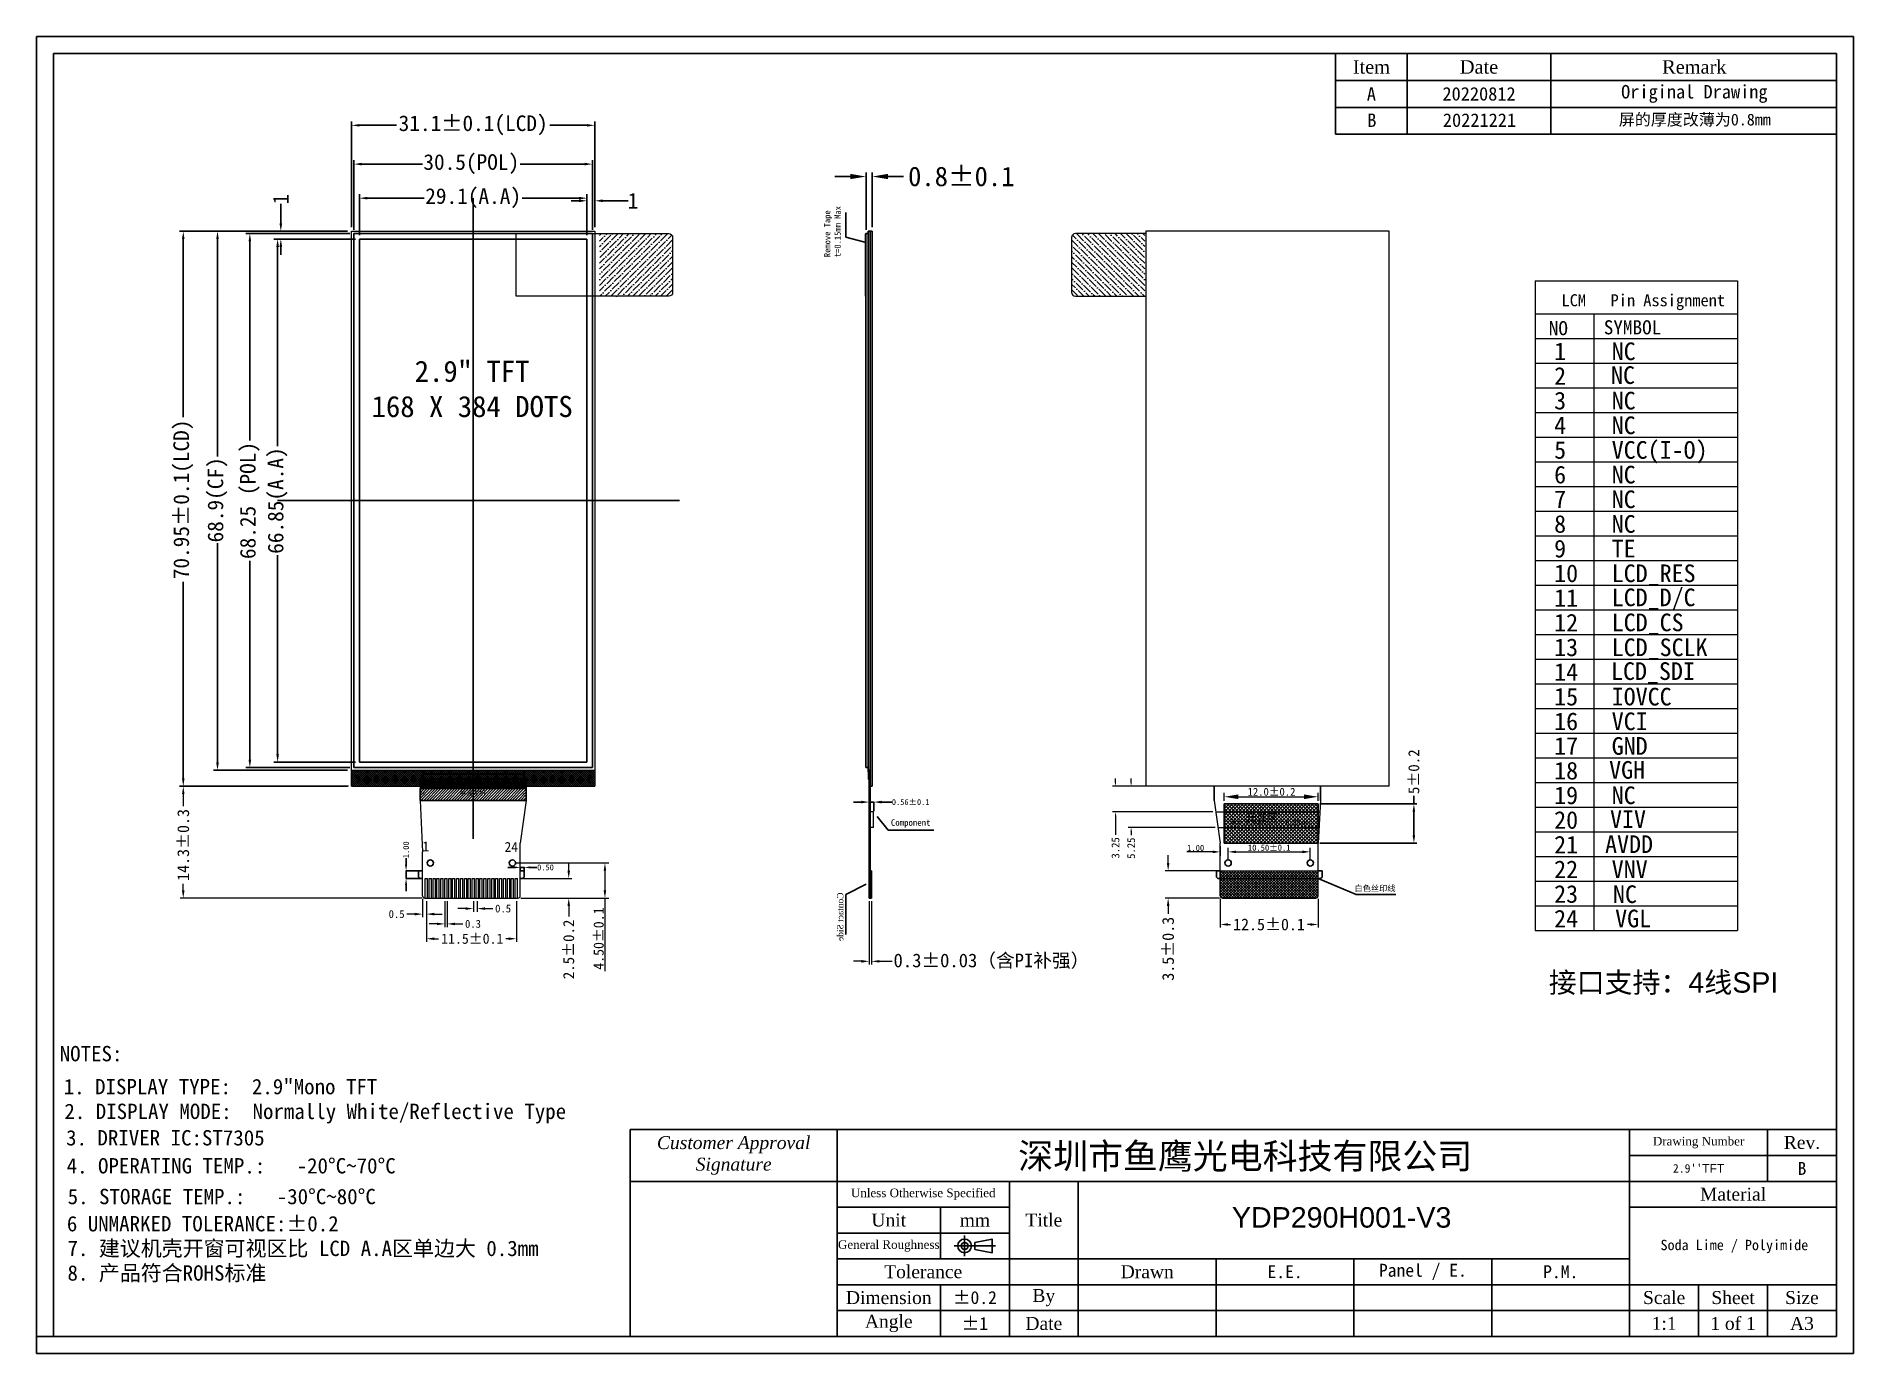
# Model space of a CAD drawing. Header units: millimetres. Extents: x 402 to 634, y 106 to 274.
import ezdxf

# ---------------------------------------------------------------- set-up
doc = ezdxf.new("R2010")
doc.units = ezdxf.units.MM
doc.header["$LTSCALE"] = 10
doc.header["$MEASUREMENT"] = 0
doc.linetypes.add('CENTER', pattern=[2, 1.25, -0.25, 0.25, -0.25])
doc.linetypes.add('CENTER2', pattern=[28.575, 19.05, -3.175, 3.175, -3.175])
for name, color, linetype in [('240', 240, 'Continuous'), ('Bonding Pad', 3, 'Continuous'), ('Dimension', 7, 'Continuous'), ('DWG', 7, 'Continuous'), ('FPC', 2, 'Continuous'), ('Frame', 7, 'Continuous'), ('Index', 7, 'Continuous'), ('偏光片', 4, 'Continuous')]:
    doc.layers.add(name, color=color, linetype=linetype)
for name, color, linetype, lineweight in [('CEN', 1, 'CENTER2', 5), ('dim', 3, 'Continuous', 13), ('Title block', 7, 'Continuous', 9), ('图框', 7, 'Continuous', 0)]:
    doc.layers.add(name, color=color, linetype=linetype, lineweight=lineweight)
doc.styles.add('ROMANS', font='romans.shx')
doc.styles.add('TXT', font='TXT')
doc.styles.add('宋体', font='')
doc.styles.add('工程', font='gbenor.shx', dxfattribs={"width": 1.25, "bigfont": 'gbcbig.shx'})
doc.styles.get('宋体').set_extended_font_data('SimSun')
doc.dimstyles.new('ISO-25$0', dxfattribs={"dimscale": 0.5, "dimtxt": 2, "dimasz": 2, "dimexe": 0.8, "dimexo": 0.8, "dimtad": 0, "dimrnd": 0.01, "dimzin": 9, "dimdsep": 46, "dimtxsty": 'Standard', "dimcen": 2.5, "dimadec": 0, "dimazin": 2, "dimtfac": 1, "dimtofl": 0, "dimtmove": 0, "dimatfit": 0, "dimfxl": 1, "dimlwd": 13, "dimlwe": 13, "dimarcsym": 0})
doc.dimstyles.new('li', dxfattribs={"dimtxt": 0.75, "dimasz": 1, "dimexe": 0.05, "dimexo": 0.05, "dimgap": 0.1, "dimtad": 0, "dimzin": 1, "dimdsep": 46, "dimtxsty": 'TXT', "dimcen": 2.5, "dimclrd": 4, "dimclre": 4, "dimclrt": 4, "dimadec": 0, "dimazin": 0, "dimtfac": 1, "dimtmove": 0, "dimatfit": 3, "dimfxl": 1.25, "dimarcsym": 0})
doc.dimstyles.get("Standard").update_dxf_attribs({"dimscale": 0, "dimtxt": 0.6, "dimasz": 0.5, "dimexe": 0.5, "dimexo": 0.5, "dimgap": 0.5, "dimtad": 0, "dimdec": 4, "dimdsep": 46, "dimlunit": 6, "dimtxsty": 'ROMANS', "dimcen": 0.1, "dimadec": 0, "dimazin": 0, "dimtfac": 1, "dimtdec": 4, "dimtofl": 0, "dimtmove": 0, "dimatfit": 0, "dimfxl": 1, "dimtolj": 1, "dimtzin": 0, "dimarcsym": 0})
doc.dimstyles.new('标准', dxfattribs={"dimtxt": 1.6, "dimasz": 1.8, "dimexe": 0.5, "dimexo": 0.4, "dimgap": 0.1, "dimtad": 1, "dimzin": 1, "dimdsep": 46, "dimtxsty": '工程', "dimblk": 'CLOSEDBLANK', "dimcen": 0.09, "dimclrd": 3, "dimclre": 3, "dimclrt": 3, "dimadec": 0, "dimazin": 0, "dimtfac": 1, "dimtofl": 0, "dimtmove": 0, "dimatfit": 3, "dimldrblk": 'CLOSEDBLANK', "dimfxl": 1, "dimtolj": 1, "dimlwd": 0, "dimlwe": 0, "dimarcsym": 0})
doc.dimstyles.new('标注', dxfattribs={"dimtxt": 1.4, "dimasz": 1, "dimexe": 0.4, "dimexo": 0.2, "dimgap": 0.2, "dimtad": 0, "dimrnd": 0.0005, "dimzin": 9, "dimdsep": 46, "dimtxsty": 'Standard', "dimcen": 0, "dimclrd": 256, "dimclre": 256, "dimclrt": 256, "dimadec": 0, "dimazin": 2, "dimtfac": 1, "dimtmove": 0, "dimatfit": 3, "dimfxl": 0.4, "dimlwd": -1, "dimlwe": -1, "dimarcsym": 0})

msp = doc.modelspace()

# ---------------------------------------------------------------- texts
at = {"color": 6, "linetype": 'Continuous', "lineweight": 0, "style": '宋体'}
msp.add_text('单面弯折', height=0.6, dxfattribs=at).set_placement((456.12249, 177.13618))
at = {"color": 7, "linetype": 'Continuous', "lineweight": 0, "style": '宋体'}
msp.add_text('白色丝印线', height=0.75, dxfattribs=at).set_placement((570.50496, 164.91079))
at = {"color": 7, "insert": (405.81693, 134.38343), "char_height": 1.9640894, "width": 52.8545782, "attachment_point": 1, "style": '宋体'}
msp.add_mtext('3. DRIVER IC:ST7305', dxfattribs=at)
at = {"layer": 'dim', "color": 7, "style": '宋体'}
msp.add_text('黄色绝缘胶纸（T=0.05mm）', height=0.6212466, dxfattribs=at).set_placement((554.62944, 173.40239))
at = {"layer": 'dim', "color": 6, "insert": (560.73558, 174.81026), "char_height": 1, "attachment_point": 3, "style": '宋体'}
msp.add_mtext('元件区', dxfattribs=at)
at = {"layer": 'Dimension', "color": 7, "insert": (595.33807, 154.56818), "char_height": 2.6178282, "width": 289.7562532, "attachment_point": 1, "style": '宋体'}
msp.add_mtext('接口支持：{\\fArial|b0|i0|c0|p32;4}线{\\fArial|b0|i0|c0|p32;SPI}', dxfattribs=at)
at = {"layer": 'Dimension', "color": 1, "insert": (554.84313, 124.53219), "char_height": 2.6178282, "width": 289.7562532, "attachment_point": 1, "style": '宋体'}
msp.add_mtext('{\\fArial|b0|i0|c0|p34;YDP290H001-V3}', dxfattribs=at)
at = {"layer": 'DWG', "color": 7, "attachment_point": 1, "style": '宋体'}
for s, insert, char_height, width in [('   2.9" TFT\\P168 X 384 DOTS', (444.86388, 232.72909), 2.7, 51.3), (' {\\H0.7053x;1}', (450.1407, 171.28762), 1.8, 3.2791903), (' {\\H0.7053x;24}', (460.63908, 171.21741), 1.8, 3.2791903)]:
    msp.add_mtext(s, dxfattribs=dict(at, insert=insert, char_height=char_height, width=width))
at = {"layer": 'DWG', "color": 7, "extrusion": (0, 0, -1), "char_height": 0.4, "attachment_point": 3, "text_direction": (-1, 0, 0), "line_spacing_factor": 0.6, "style": '宋体'}
for s, insert, width in [('94', (451.15519, 177.59566), 1), ('1', (464.11176, 177.56774), 3)]:
    msp.add_mtext(s, dxfattribs=dict(at, insert=insert, width=width))
at = {"layer": 'Frame', "color": 7, "attachment_point": 5, "style": '宋体'}
for s, insert, char_height in [('{\\fTimes New Roman|b0|i0|c0|p18;Item}', (572.6723, 270.26941), 1.7199773), ('{\\fTimes New Roman|b0|i0|c0|p18;Date}', (586.43211, 270.26941), 1.7199773), ('{\\fTimes New Roman|b0|i0|c0|p18;Remark}', (613.95175, 270.26941), 1.7199773), ('A', (572.6723, 266.82946), 1.71998), ('20220812', (586.43211, 266.82946), 1.719977), ('Original Drawing', (613.95175, 266.82946), 1.7199773), ('Component', (513.78246, 173.57474), 0.825933), ('{\\fTimes New Roman|b0|i1|c0|p18;Customer Approval\\PSignature}', (491.15411, 131.13581), 1.6518662), ('{\\fTimes New Roman|b0|i0|c0|p18;Drawing Number}', (614.49345, 132.78768), 1.1012441), ('{\\fTimes New Roman|b0|i0|c0|p18;Rev.}', (627.70838, 132.78768), 1.6518662), ("2.9''{\\fArial|b0|i0|c0|p32;TFT}", (614.49345, 129.48395), 1.1012441), ('{\\fTimes New Roman|b0|i0|c0|p18;Unless Otherwise Specified}', (515.38148, 126.18022), 1.1012441), ('{\\fTimes New Roman|b0|i0|c0|p18;Material}', (618.89842, 126.18022), 1.6518662), ('{\\fTimes New Roman|b0|i0|c0|p18;Unit}', (510.9765, 122.87648), 1.6518662), ('{\\fTimes New Roman|b0|i0|c0|p18;mm}', (521.98894, 122.87648), 1.6518662), ('{\\fTimes New Roman|b0|i0|c0|p18;Title}', (530.7989, 122.87648), 1.6518662), ('{\\fTimes New Roman|b0|i0|c0|p18;General Roughness}', (510.9765, 119.57275), 1.1012441), ('Soda Lime / Polyimide', (619.06677, 119.5031), 1.3214929), ('{\\fTimes New Roman|b0|i0|c0|p18;Tolerance}', (515.38148, 116.26902), 1.6518662), ('{\\fTimes New Roman|b0|i0|c0|p18;Drawn}', (544.01383, 116.26902), 1.6518662), ('E.E.', (561.63373, 116.26902), 1.651866), ('Panel / E.', (579.25364, 116.26902), 1.651866), ('P.M.', (596.87354, 116.26902), 1.651866), ('%%P0.2', (521.98894, 112.96529), 1.651866), ('{\\fTimes New Roman|b0|i0|c0|p18;By}', (530.7989, 112.96529), 1.6518662), ('{\\fTimes New Roman|b0|i0|c0|p18;Scale}', (610.08847, 112.96529), 1.6518662), ('{\\fTimes New Roman|b0|i0|c0|p18;Sheet}', (618.89842, 112.96529), 1.6518662), ('{\\fTimes New Roman|b0|i0|c0|p18;Dimension}', (510.9765, 112.96529), 1.6518662), ('{\\fTimes New Roman|b0|i0|c0|p18;Size}', (627.70838, 112.96529), 1.6518662), ('{\\fTimes New Roman|b0|i0|c0|p18;Angle}', (510.9765, 109.66155), 1.6518662), ('%%p1', (521.98894, 109.66155), 1.651866), ('{\\fTimes New Roman|b0|i0|c0|p18;Date}', (530.7989, 109.66155), 1.6518662), ('{\\fTimes New Roman|b0|i0|c0|p18;1:1}', (610.08847, 109.66155), 1.6518662), ('{\\fTimes New Roman|b0|i0|c0|p18;1 of 1}', (618.89842, 109.66155), 1.6518662), ('{\\fTimes New Roman|b0|i0|c0|p18;A3}', (627.70838, 109.66155), 1.6518662)]:
    msp.add_mtext(s, dxfattribs=dict(at, insert=insert, char_height=char_height))
at = {"layer": 'Frame', "color": 1, "attachment_point": 5, "style": '宋体'}
for s, insert, char_height in [('B', (572.72855, 263.46957), 1.71998), ('20221221', (586.48837, 263.46957), 1.719977), ('屏的厚度改薄为0.8mm', (614.00801, 263.46957), 1.5), ('B', (627.70838, 129.48395), 1.65187)]:
    msp.add_mtext(s, dxfattribs=dict(at, insert=insert, char_height=char_height))
at = {"layer": 'Frame', "color": 7, "insert": (556.53945, 130.88242), "char_height": 3.2722852, "width": 87.4223933, "attachment_point": 5, "style": '宋体'}
msp.add_mtext('{\\fSimSun|b1|i0|c134|p2;\\C4;深圳市鱼鹰光电科技有限公司}', dxfattribs=at)
at = {"layer": 'Index', "insert": (503.78187, 245.9666), "char_height": 0.8, "attachment_point": 4, "rotation": 90, "style": '宋体'}
msp.add_mtext('Remove Tape\\Pt=0.15mm Max', dxfattribs=at)
at = {"layer": 'Index', "color": 3, "extrusion": (0, 0, -1), "insert": (504.77239, 164.75897), "char_height": 0.8, "attachment_point": 4, "text_direction": (0, -1, 0), "style": '宋体'}
msp.add_mtext('{\\fTimes New Roman|b0|i0|c0|p18;\\C7;Contact Side}', dxfattribs=at)
at = {"layer": 'Title block', "lineweight": 13, "style": '宋体'}
for s, height, p in [('   LCM   Pin Assignment', 1.536, (593.83907, 239.6915)), ('NO', 1.801828, (595.34829, 235.99086)), ('SYMBOL', 1.801828, (602.37381, 236.09767)), ('1', 2.25229, (596.02972, 232.81096)), ('NC', 2.252285, (603.38718, 232.81096)), ('2', 2.25229, (596.02972, 229.65776)), ('NC', 2.252285, (603.29854, 229.76283)), ('3', 2.25229, (596.02972, 226.50456)), ('NC ', 2.252285, (603.38718, 226.50456)), ('4', 2.25229, (596.02972, 223.35137)), ('NC', 2.252285, (603.38718, 223.35137)), ('5', 2.25229, (596.02972, 220.19817)), ('VCC(I-O)', 2.252285, (603.38718, 220.19817)), ('6', 2.25229, (596.02972, 217.04497)), ('NC', 2.252285, (603.38718, 217.04497)), ('7', 2.25229, (596.02972, 213.89177)), ('NC', 2.252285, (603.38718, 213.89177)), ('8', 2.25229, (596.02972, 210.73857)), ('NC ', 2.252285, (603.38718, 210.73857)), ('9', 2.25229, (596.02972, 207.58537)), ('TE', 2.252285, (603.38718, 207.58537)), ('10', 2.252285, (596.02972, 204.43217)), ('LCD_RES', 2.252285, (603.38718, 204.43217)), ('11', 2.252285, (596.02972, 201.27897)), ('LCD_D/C', 2.252285, (603.38718, 201.3531)), ('12', 2.252285, (596.02972, 198.12577)), ('LCD_CS', 2.252285, (603.38718, 198.15236)), ('13', 2.252285, (596.02972, 194.97257)), ('LCD_SCLK ', 2.252285, (603.38718, 194.97257)), ('14', 2.252285, (596.02972, 191.81937)), ('LCD_SDI ', 2.252285, (603.29854, 191.92444)), ('15', 2.252285, (596.02972, 188.66617)), ('IOVCC', 2.252285, (603.38718, 188.66617)), ('16', 2.252285, (596.02972, 185.51298)), ('VCI', 2.252285, (603.38718, 185.51298)), ('17', 2.252285, (596.02972, 182.35978)), ('GND ', 2.252285, (603.38718, 182.35978)), ('18', 2.252285, (596.02972, 179.20658)), ('VGH', 2.252285, (603.05821, 179.30188)), ('19', 2.252285, (596.02972, 176.05338)), ('NC', 2.252285, (603.38718, 176.05338)), ('20', 2.252285, (596.02972, 172.90018)), ('VIV', 2.252285, (603.17368, 173.01094)), ('21', 2.252285, (596.02972, 169.74698)), ('AVDD', 2.252285, (602.54123, 169.80236)), ('22', 2.252285, (596.02972, 166.59378)), ('VNV', 2.252285, (603.38718, 166.59378)), ('23', 2.252285, (596.02972, 163.44058)), ('24', 2.252285, (596.02972, 160.28738)), ('VGL', 2.252285, (603.83031, 160.30613))]:
    msp.add_text(s, height=height, dxfattribs=at).set_placement(p)
at = {"layer": 'Title block', "color": 1, "lineweight": 13, "style": '宋体'}
msp.add_text('NC', height=2.252285, dxfattribs=at).set_placement((603.55336, 163.41191))
at = {"layer": '图框', "style": '宋体'}
for s, height, p in [('NOTES:', 1.964089, (405.00288, 143.17603)), ('1. DISPLAY TYPE:  2.9"Mono TFT', 1.9640894, (405.5202, 138.96125)), ('2. DISPLAY MODE:  Normally White/Reflective Type ', 1.9640894, (405.60345, 135.79746)), ('4. OPERATING TEMP.:   -20%%DC~70%%DC', 1.9640894, (405.89215, 128.84094)), ('5. STORAGE TEMP.:   -30%%DC~80%%DC', 1.9640894, (406.02365, 124.91078)), ('6 UNMARKED TOLERANCE:%%P0.2', 1.9640894, (405.92035, 121.43733)), ('7. 建议机壳开窗可视区比 LCD A.A区单边大 0.3mm', 1.9640894, (405.99663, 118.28387))]:
    msp.add_text(s, height=height, dxfattribs=at).set_placement(p)
at = {"layer": '图框', "insert": (405.99932, 117.10324), "char_height": 1.9640894, "width": 52.8545782, "attachment_point": 1, "style": '宋体'}
msp.add_mtext('8. 产品符合ROHS标准', dxfattribs=at)

# ---------------------------------------------------------------- blocks, each defined once
blk = doc.blocks.new('*D35')
at = {"layer": 'Defpoints', "color": 0, "ltscale": 10, "transparency": 16777216}
for p in [(473.1, 257.86), (442.61, 248.98), (473.1, 248.98)]:
    blk.add_point(p, dxfattribs=at)
at = {"layer": 'Dimension', "color": 0, "lineweight": -2, "ltscale": 10, "transparency": 16777216}
for p, q in [((442.61, 249.48), (442.61, 258.36)), ((443.61, 257.86), (451.37, 257.86)), ((472.1, 257.86), (463.85, 257.86)), ((473.1, 249.48), (473.1, 258.36))]:
    blk.add_line(p, q, dxfattribs=at)
at = {"layer": 'Dimension', "color": 0, "ltscale": 10, "transparency": 16777216}
for points in [[(443.61, 258.03), (443.61, 257.7), (442.61, 257.86)], [(472.1, 258.03), (472.1, 257.7), (473.1, 257.86)]]:
    blk.add_solid(points, dxfattribs=at)
at = {"layer": 'Dimension', "color": 7, "ltscale": 10, "transparency": 16777216, "insert": (457.61, 257.86), "char_height": 2, "attachment_point": 5, "style": '宋体'}
blk.add_mtext('\\A1;30.5(POL)', dxfattribs=at)
blk = doc.blocks.new('*D36')
at = {"layer": 'Defpoints', "color": 0, "ltscale": 10, "transparency": 16777216}
for p in [(442.61, 248.98), (429.31, 180.73), (442.61, 180.73)]:
    blk.add_point(p, dxfattribs=at)
at = {"layer": 'Dimension', "color": 0, "lineweight": -2, "ltscale": 10, "transparency": 16777216}
for p, q in [((442.11, 248.98), (428.81, 248.98)), ((429.31, 247.98), (429.31, 222.55)), ((429.31, 181.73), (429.31, 207.17)), ((442.11, 180.73), (428.81, 180.73))]:
    blk.add_line(p, q, dxfattribs=at)
at = {"layer": 'Dimension', "color": 0, "ltscale": 10, "transparency": 16777216}
for points in [[(429.14, 247.98), (429.48, 247.98), (429.31, 248.98)], [(429.14, 181.73), (429.48, 181.73), (429.31, 180.73)]]:
    blk.add_solid(points, dxfattribs=at)
at = {"layer": 'Dimension', "color": 7, "ltscale": 10, "transparency": 16777216, "insert": (429.31, 214.86), "char_height": 2, "attachment_point": 5, "rotation": 90, "style": '宋体'}
blk.add_mtext('\\A1;68.25 (POL)', dxfattribs=at)
blk = doc.blocks.new('*D37')
at = {"layer": 'Defpoints', "color": 0, "ltscale": 10, "transparency": 16777216}
for p in [(442.31, 249.28), (425.17, 180.38), (442.31, 180.38)]:
    blk.add_point(p, dxfattribs=at)
at = {"layer": 'Dimension', "color": 0, "lineweight": -2, "ltscale": 10, "transparency": 16777216}
for p, q in [((441.81, 249.28), (424.67, 249.28)), ((425.17, 248.28), (425.17, 220.48)), ((425.17, 181.38), (425.17, 209.4)), ((441.81, 180.38), (424.67, 180.38))]:
    blk.add_line(p, q, dxfattribs=at)
at = {"layer": 'Dimension', "color": 0, "ltscale": 10, "transparency": 16777216}
for points in [[(425.01, 248.28), (425.34, 248.28), (425.17, 249.28)], [(425.01, 181.38), (425.34, 181.38), (425.17, 180.38)]]:
    blk.add_solid(points, dxfattribs=at)
at = {"layer": 'Dimension', "color": 7, "ltscale": 10, "transparency": 16777216, "insert": (425.17, 214.94), "char_height": 2, "attachment_point": 5, "rotation": 90, "style": '宋体'}
blk.add_mtext('\\A1;68.9(CF)', dxfattribs=at)
blk = doc.blocks.new('*D38')
at = {"layer": 'Defpoints', "color": 0, "ltscale": 10, "transparency": 16777216}
for p in [(473.4, 262.82), (442.31, 249.28), (473.4, 249.28)]:
    blk.add_point(p, dxfattribs=at)
at = {"layer": 'Dimension', "color": 0, "lineweight": -2, "ltscale": 10, "transparency": 16777216}
for p, q in [((442.31, 249.78), (442.31, 263.32)), ((443.31, 262.82), (448.04, 262.82)), ((472.4, 262.82), (467.67, 262.82)), ((473.4, 249.78), (473.4, 263.32))]:
    blk.add_line(p, q, dxfattribs=at)
at = {"layer": 'Dimension', "color": 0, "ltscale": 10, "transparency": 16777216}
for points in [[(443.31, 262.98), (443.31, 262.65), (442.31, 262.82)], [(472.4, 262.98), (472.4, 262.65), (473.4, 262.82)]]:
    blk.add_solid(points, dxfattribs=at)
at = {"layer": 'Dimension', "color": 7, "ltscale": 10, "transparency": 16777216, "insert": (457.85, 262.82), "char_height": 2, "attachment_point": 5, "style": '宋体'}
blk.add_mtext('\\A1;31.1%%P0.1(LCD)', dxfattribs=at)
blk = doc.blocks.new('*D39')
at = {"layer": 'Defpoints', "color": 0, "ltscale": 10, "transparency": 16777216}
for p in [(432.86, 248.28), (443.31, 248.28), (443.31, 181.43)]:
    blk.add_point(p, dxfattribs=at)
at = {"layer": 'Dimension', "color": 0, "lineweight": -2, "ltscale": 10, "transparency": 16777216}
for p, q in [((442.81, 248.28), (432.36, 248.28)), ((432.86, 247.28), (432.86, 221.82)), ((432.86, 182.43), (432.86, 207.88)), ((442.81, 181.43), (432.36, 181.43))]:
    blk.add_line(p, q, dxfattribs=at)
at = {"layer": 'Dimension', "color": 0, "ltscale": 10, "transparency": 16777216}
for points in [[(432.69, 247.28), (433.03, 247.28), (432.86, 248.28)], [(432.69, 182.43), (433.03, 182.43), (432.86, 181.43)]]:
    blk.add_solid(points, dxfattribs=at)
at = {"layer": 'Dimension', "color": 7, "ltscale": 10, "transparency": 16777216, "insert": (432.86, 214.85), "char_height": 2, "attachment_point": 5, "rotation": 90, "style": '宋体'}
blk.add_mtext('\\A1;66.85(A.A)', dxfattribs=at)
blk = doc.blocks.new('*D40')
at = {"layer": 'Defpoints', "color": 0, "ltscale": 10, "transparency": 16777216}
for p in [(472.4, 253.51), (443.31, 248.28), (472.4, 248.28)]:
    blk.add_point(p, dxfattribs=at)
at = {"layer": 'Dimension', "color": 0, "lineweight": -2, "ltscale": 10, "transparency": 16777216}
for p, q in [((443.31, 248.78), (443.31, 254.01)), ((444.31, 253.51), (451.6, 253.51)), ((471.4, 253.51), (464.1, 253.51)), ((472.4, 248.78), (472.4, 254.01))]:
    blk.add_line(p, q, dxfattribs=at)
at = {"layer": 'Dimension', "color": 0, "ltscale": 10, "transparency": 16777216}
for points in [[(444.31, 253.67), (444.31, 253.34), (443.31, 253.51)], [(471.4, 253.67), (471.4, 253.34), (472.4, 253.51)]]:
    blk.add_solid(points, dxfattribs=at)
at = {"layer": 'Dimension', "color": 7, "ltscale": 10, "transparency": 16777216, "insert": (457.85, 253.51), "char_height": 2, "attachment_point": 5, "style": '宋体'}
blk.add_mtext('\\A1;29.1(A.A)', dxfattribs=at)
blk = doc.blocks.new('*D41')
at = {"layer": 'Defpoints', "color": 0, "ltscale": 10, "transparency": 16777216}
for p in [(433.27, 249.28), (442.31, 249.28), (443.31, 248.28)]:
    blk.add_point(p, dxfattribs=at)
at = {"layer": 'Dimension', "color": 0, "lineweight": -2, "ltscale": 10, "transparency": 16777216}
for p, q in [((433.27, 250.28), (433.27, 252.77)), ((441.81, 249.28), (432.77, 249.28)), ((442.81, 248.28), (432.77, 248.28)), ((433.27, 247.28), (433.27, 246.28))]:
    blk.add_line(p, q, dxfattribs=at)
at = {"layer": 'Dimension', "color": 0, "ltscale": 10, "transparency": 16777216}
for points in [[(433.1, 250.28), (433.44, 250.28), (433.27, 249.28)], [(433.1, 247.28), (433.44, 247.28), (433.27, 248.28)]]:
    blk.add_solid(points, dxfattribs=at)
at = {"layer": 'Dimension', "color": 7, "ltscale": 10, "transparency": 16777216, "insert": (433.27, 253.38), "char_height": 2, "attachment_point": 5, "rotation": 90, "style": '宋体'}
blk.add_mtext('\\A1;1', dxfattribs=at)
blk = doc.blocks.new('*D42')
at = {"layer": 'Defpoints', "color": 0, "ltscale": 10, "transparency": 16777216}
for p in [(473.4, 253.17), (473.4, 249.28), (472.4, 248.28)]:
    blk.add_point(p, dxfattribs=at)
at = {"layer": 'Dimension', "color": 0, "lineweight": -2, "ltscale": 10, "transparency": 16777216}
for p, q in [((472.4, 248.78), (472.4, 253.67)), ((473.4, 249.78), (473.4, 253.67)), ((471.4, 253.17), (470.4, 253.17)), ((474.4, 253.17), (477.68, 253.17))]:
    blk.add_line(p, q, dxfattribs=at)
at = {"layer": 'Dimension', "color": 0, "ltscale": 10, "transparency": 16777216}
for points in [[(471.4, 253.34), (471.4, 253), (472.4, 253.17)], [(474.4, 253.34), (474.4, 253), (473.4, 253.17)]]:
    blk.add_solid(points, dxfattribs=at)
at = {"layer": 'Dimension', "color": 7, "ltscale": 10, "transparency": 16777216, "insert": (478.29, 253.17), "char_height": 2, "attachment_point": 5, "style": '宋体'}
blk.add_mtext('\\A1;1', dxfattribs=at)
blk = doc.blocks.new('*D43')
at = {"layer": 'Defpoints', "color": 0, "ltscale": 10, "transparency": 16777216}
for p in [(442.31, 249.28), (420.8, 178.33), (442.31, 178.33)]:
    blk.add_point(p, dxfattribs=at)
at = {"layer": 'Dimension', "color": 0, "lineweight": -2, "ltscale": 10, "transparency": 16777216}
for p, q in [((441.81, 249.28), (420.3, 249.28)), ((420.8, 248.28), (420.8, 225.52)), ((420.8, 179.33), (420.8, 204.47)), ((441.81, 178.33), (420.3, 178.33))]:
    blk.add_line(p, q, dxfattribs=at)
at = {"layer": 'Dimension', "color": 0, "ltscale": 10, "transparency": 16777216}
for points in [[(420.63, 248.28), (420.96, 248.28), (420.8, 249.28)], [(420.63, 179.33), (420.96, 179.33), (420.8, 178.33)]]:
    blk.add_solid(points, dxfattribs=at)
at = {"layer": 'Dimension', "color": 7, "ltscale": 10, "transparency": 16777216, "insert": (420.8, 215), "char_height": 2, "attachment_point": 5, "rotation": 90, "style": '宋体'}
blk.add_mtext('\\A1;70.95%%P0.1(LCD)', dxfattribs=at)
blk = doc.blocks.new('*D44')
at = {"color": 7, "lineweight": 13, "transparency": 16777216}
for p, q in [((441.91, 178.33), (420.4, 178.33)), ((420.8, 177.33), (420.8, 175.78)), ((420.8, 165.03), (420.8, 165.88)), ((451.28, 164.03), (420.4, 164.03))]:
    blk.add_line(p, q, dxfattribs=at)
at = {"color": 7, "transparency": 16777216}
for points in [[(420.63, 177.33), (420.96, 177.33), (420.8, 178.33)], [(420.63, 165.03), (420.96, 165.03), (420.8, 164.03)]]:
    blk.add_solid(points, dxfattribs=at)
at = {"layer": 'Defpoints', "color": 0, "transparency": 16777216}
for p in [(420.8, 178.33), (442.31, 178.33), (451.68, 164.03)]:
    blk.add_point(p, dxfattribs=at)
at = {"color": 7, "transparency": 16777216, "insert": (420.8, 170.83), "char_height": 1.5, "attachment_point": 5, "rotation": 90, "style": '宋体'}
blk.add_mtext('14.3%%P0.3', dxfattribs=at)
blk = doc.blocks.new('*D45')
at = {"color": 7, "lineweight": -2, "transparency": 16777216}
for p, q in [((463.08, 167.96), (462.28, 167.96)), ((463.88, 167.58), (463.88, 168.01)), ((463.88, 167.96), (464.38, 167.96)), ((464.38, 167.58), (464.38, 168.01)), ((465.18, 167.96), (465.98, 167.96))]:
    blk.add_line(p, q, dxfattribs=at)
at = {"color": 7, "transparency": 16777216}
for points in [[(463.08, 168.1), (463.08, 167.83), (463.88, 167.96)], [(465.18, 168.1), (465.18, 167.83), (464.38, 167.96)]]:
    blk.add_solid(points, dxfattribs=at)
at = {"layer": 'Defpoints', "color": 0, "transparency": 16777216}
for p in [(463.88, 167.53), (464.38, 167.96), (464.38, 167.53)]:
    blk.add_point(p, dxfattribs=at)
at = {"color": 7, "transparency": 16777216, "insert": (467.1, 167.96), "char_height": 0.75, "attachment_point": 5, "style": '宋体'}
blk.add_mtext('0.50', dxfattribs=at)
blk = doc.blocks.new('*D46')
at = {"color": 7, "lineweight": -2, "transparency": 16777216}
for p, q in [((450.83, 167.53), (449.23, 167.53)), ((449.28, 168.33), (449.28, 169.13)), ((449.28, 166.53), (449.28, 167.53)), ((451.03, 166.53), (449.23, 166.53)), ((449.28, 165.73), (449.28, 164.93))]:
    blk.add_line(p, q, dxfattribs=at)
at = {"color": 7, "transparency": 16777216}
for points in [[(449.14, 168.33), (449.41, 168.33), (449.28, 167.53)], [(449.14, 165.73), (449.41, 165.73), (449.28, 166.53)]]:
    blk.add_solid(points, dxfattribs=at)
at = {"layer": 'Defpoints', "color": 0, "transparency": 16777216}
for p in [(450.88, 167.53), (449.28, 166.53), (451.08, 166.53)]:
    blk.add_point(p, dxfattribs=at)
at = {"color": 7, "transparency": 16777216, "insert": (449.28, 170.22), "char_height": 0.75, "attachment_point": 5, "rotation": 90, "style": '宋体'}
blk.add_mtext('1.00', dxfattribs=at)
blk = doc.blocks.new('*D47')
at = {"color": 7, "lineweight": 13, "transparency": 16777216}
for p, q in [((470.07, 167.53), (470.07, 168.53)), ((464.28, 166.53), (470.47, 166.53)), ((463.93, 164.03), (470.47, 164.03)), ((470.07, 163.03), (470.07, 161.68))]:
    blk.add_line(p, q, dxfattribs=at)
at = {"color": 7, "transparency": 16777216}
for points in [[(469.91, 167.53), (470.24, 167.53), (470.07, 166.53)], [(469.91, 163.03), (470.24, 163.03), (470.07, 164.03)]]:
    blk.add_solid(points, dxfattribs=at)
at = {"layer": 'Defpoints', "color": 0, "transparency": 16777216}
for p in [(463.88, 166.53), (463.53, 164.03), (470.07, 164.03)]:
    blk.add_point(p, dxfattribs=at)
at = {"color": 7, "transparency": 16777216, "insert": (470.07, 157.48), "char_height": 1.4, "attachment_point": 5, "rotation": 90, "style": '宋体'}
blk.add_mtext('2.5±0.2', dxfattribs=at)
blk = doc.blocks.new('*D48')
at = {"color": 7, "lineweight": 0, "transparency": 16777216}
for p, q in [((463.28, 168.53), (475.2, 168.53)), ((474.7, 167.53), (474.7, 165.03)), ((463.98, 164.03), (475.2, 164.03)), ((474.7, 164.03), (474.7, 154.7))]:
    blk.add_line(p, q, dxfattribs=at)
at = {"color": 7, "transparency": 16777216}
for points in [[(474.53, 167.53), (474.86, 167.53), (474.7, 168.53)], [(474.53, 165.03), (474.86, 165.03), (474.7, 164.03)]]:
    blk.add_solid(points, dxfattribs=at)
at = {"layer": 'Defpoints', "color": 0, "transparency": 16777216}
for p in [(462.88, 168.53), (463.58, 164.03), (474.7, 164.03)]:
    blk.add_point(p, dxfattribs=at)
at = {"color": 7, "transparency": 16777216, "insert": (473.9, 158.86), "char_height": 1.3, "attachment_point": 5, "rotation": 90, "style": '宋体'}
blk.add_mtext('\\A1;4.50%%P0.1', dxfattribs=at)
blk = doc.blocks.new('_ClosedBlank')
at = {"color": 0, "linetype": 'ByBlock', "lineweight": -2}
for p, q in [((-1, 0.17), (0, 0)), ((-1, 0.17), (-1, -0.17)), ((0, 0), (-1, -0.17))]:
    blk.add_line(p, q, dxfattribs=at)
blk = doc.blocks.new('*D49')
at = {"color": 7, "lineweight": 13, "transparency": 16777216}
for p, q in [((456.88, 162.7), (455.88, 162.7)), ((457.88, 163.63), (457.88, 162.3)), ((458.38, 163.63), (458.38, 162.3)), ((459.38, 162.7), (460.38, 162.7))]:
    blk.add_line(p, q, dxfattribs=at)
at = {"color": 7, "transparency": 16777216}
for points in [[(456.88, 162.86), (456.88, 162.53), (457.88, 162.7)], [(459.38, 162.86), (459.38, 162.53), (458.38, 162.7)]]:
    blk.add_solid(points, dxfattribs=at)
at = {"layer": 'Defpoints', "color": 0, "transparency": 16777216}
for p in [(457.88, 164.03), (458.38, 164.03), (458.38, 162.7)]:
    blk.add_point(p, dxfattribs=at)
at = {"color": 7, "transparency": 16777216, "insert": (461.68, 162.7), "char_height": 1, "attachment_point": 5, "style": '宋体'}
blk.add_mtext('0.5', dxfattribs=at)
blk = doc.blocks.new('*D50')
at = {"color": 7, "lineweight": 13, "transparency": 16777216}
for p, q in [((454.23, 163.63), (454.23, 160.34)), ((454.53, 163.63), (454.53, 160.34)), ((453.23, 160.74), (452.23, 160.74)), ((455.53, 160.74), (456.53, 160.74))]:
    blk.add_line(p, q, dxfattribs=at)
at = {"color": 7, "transparency": 16777216}
for points in [[(453.23, 160.9), (453.23, 160.57), (454.23, 160.74)], [(455.53, 160.9), (455.53, 160.57), (454.53, 160.74)]]:
    blk.add_solid(points, dxfattribs=at)
at = {"layer": 'Defpoints', "color": 0, "transparency": 16777216}
for p in [(454.23, 164.03), (454.53, 164.03), (454.53, 160.74)]:
    blk.add_point(p, dxfattribs=at)
at = {"color": 7, "transparency": 16777216, "insert": (457.83, 160.74), "char_height": 1, "attachment_point": 5, "style": '宋体'}
blk.add_mtext('0.3', dxfattribs=at)
blk = doc.blocks.new('*D51')
at = {"color": 7, "lineweight": 13, "transparency": 16777216}
for p, q in [((451.88, 163.63), (451.88, 158.44)), ((463.38, 163.63), (463.38, 158.44)), ((452.88, 158.84), (453.44, 158.84)), ((462.38, 158.84), (462.03, 158.84))]:
    blk.add_line(p, q, dxfattribs=at)
at = {"color": 7, "transparency": 16777216}
for points in [[(452.88, 159.01), (452.88, 158.68), (451.88, 158.84)], [(462.38, 159.01), (462.38, 158.68), (463.38, 158.84)]]:
    blk.add_solid(points, dxfattribs=at)
at = {"layer": 'Defpoints', "color": 0, "transparency": 16777216}
for p in [(451.88, 164.03), (463.38, 164.03), (463.38, 158.84)]:
    blk.add_point(p, dxfattribs=at)
at = {"color": 7, "transparency": 16777216, "insert": (457.74, 158.84), "char_height": 1.3, "attachment_point": 5, "style": '宋体'}
blk.add_mtext('11.5%%P0.1', dxfattribs=at)
blk = doc.blocks.new('*D52')
at = {"color": 7, "lineweight": 13, "transparency": 16777216}
for p, q in [((451.38, 163.93), (451.38, 161.59)), ((451.88, 163.63), (451.88, 161.59)), ((450.38, 161.99), (449.38, 161.99)), ((452.88, 161.99), (453.88, 161.99))]:
    blk.add_line(p, q, dxfattribs=at)
at = {"color": 7, "transparency": 16777216}
for points in [[(450.38, 162.16), (450.38, 161.82), (451.38, 161.99)], [(452.88, 162.16), (452.88, 161.82), (451.88, 161.99)]]:
    blk.add_solid(points, dxfattribs=at)
at = {"layer": 'Defpoints', "color": 0, "transparency": 16777216}
for p in [(451.38, 164.33), (451.88, 164.03), (451.88, 161.99)]:
    blk.add_point(p, dxfattribs=at)
at = {"color": 7, "transparency": 16777216, "insert": (448.07, 161.99), "char_height": 1, "attachment_point": 5, "style": '宋体'}
blk.add_mtext('0.5', dxfattribs=at)
blk = doc.blocks.new('*D53')
at = {"color": 1, "linetype": 'Continuous', "lineweight": -2, "transparency": 16777216}
for p, q in [((506.07, 256.27), (504.07, 256.27)), ((508.07, 249.48), (508.07, 256.77)), ((508.87, 249.78), (508.87, 256.77)), ((510.87, 256.27), (512.87, 256.27))]:
    blk.add_line(p, q, dxfattribs=at)
at = {"color": 1, "linetype": 'Continuous', "transparency": 16777216}
for points in [[(506.07, 256.61), (506.07, 255.94), (508.07, 256.27)], [(510.87, 256.61), (510.87, 255.94), (508.87, 256.27)]]:
    blk.add_solid(points, dxfattribs=at)
at = {"layer": 'Defpoints', "color": 0, "linetype": 'Continuous', "transparency": 16777216}
for p in [(508.87, 256.27), (508.07, 248.98), (508.87, 249.28)]:
    blk.add_point(p, dxfattribs=at)
at = {"color": 1, "linetype": 'Continuous', "transparency": 16777216, "insert": (520.25, 256.27), "char_height": 2.5, "attachment_point": 5, "style": '宋体'}
blk.add_mtext('\\A1;0.8±0.1', dxfattribs=at)
blk = doc.blocks.new('*D54')
at = {"color": 7, "lineweight": 13, "transparency": 16777216}
for p, q in [((508.49, 163.63), (508.49, 155.56)), ((508.79, 163.63), (508.79, 155.56)), ((507.49, 155.96), (506.49, 155.96)), ((509.79, 155.96), (511.41, 155.96))]:
    blk.add_line(p, q, dxfattribs=at)
at = {"color": 7, "transparency": 16777216}
for points in [[(507.49, 156.12), (507.49, 155.79), (508.49, 155.96)], [(509.79, 156.12), (509.79, 155.79), (508.79, 155.96)]]:
    blk.add_solid(points, dxfattribs=at)
at = {"layer": 'Defpoints', "color": 0, "transparency": 16777216}
for p in [(508.49, 164.03), (508.79, 164.03), (508.79, 155.96)]:
    blk.add_point(p, dxfattribs=at)
at = {"color": 7, "transparency": 16777216, "insert": (524.1, 155.96), "char_height": 1.75, "attachment_point": 5, "style": '宋体'}
blk.add_mtext('0.3%%P0.03（含PI补强）', dxfattribs=at)
blk = doc.blocks.new('*D55')
at = {"color": 7, "lineweight": -2, "transparency": 16777216}
for p, q in [((507.49, 176.31), (506.49, 176.31)), ((508.49, 175.13), (508.49, 176.36)), ((508.49, 176.31), (509.05, 176.31)), ((509.05, 175.13), (509.05, 176.36)), ((510.05, 176.31), (511.35, 176.31))]:
    blk.add_line(p, q, dxfattribs=at)
at = {"color": 7, "transparency": 16777216}
for points in [[(507.49, 176.48), (507.49, 176.15), (508.49, 176.31)], [(510.05, 176.48), (510.05, 176.15), (509.05, 176.31)]]:
    blk.add_solid(points, dxfattribs=at)
at = {"layer": 'Defpoints', "color": 0, "transparency": 16777216}
for p in [(508.49, 175.08), (509.05, 176.31), (509.05, 175.08)]:
    blk.add_point(p, dxfattribs=at)
at = {"color": 7, "transparency": 16777216, "insert": (513.78, 176.31), "char_height": 0.75, "attachment_point": 5, "style": '宋体'}
blk.add_mtext('0.56%%P0.1', dxfattribs=at)
blk = doc.blocks.new('*D72')
at = {"layer": 'Defpoints', "color": 0, "transparency": 16777216}
for p in [(545.84, 178.33), (539.96, 175.08), (552.8, 175.08)]:
    blk.add_point(p, dxfattribs=at)
at = {"layer": 'dim', "color": 0, "lineweight": 13, "transparency": 16777216}
for p, q in [((539.96, 178.83), (539.96, 179.33)), ((545.44, 178.33), (539.56, 178.33)), ((552.4, 175.08), (539.56, 175.08)), ((539.96, 174.58), (539.96, 172.11))]:
    blk.add_line(p, q, dxfattribs=at)
at = {"layer": 'dim', "color": 0, "transparency": 16777216}
for points in [[(539.88, 178.83), (540.04, 178.83), (539.96, 178.33)], [(539.88, 174.58), (540.04, 174.58), (539.96, 175.08)]]:
    blk.add_solid(points, dxfattribs=at)
at = {"layer": 'dim', "color": 0, "transparency": 16777216, "insert": (539.96, 170.46), "char_height": 1, "attachment_point": 5, "rotation": 90, "style": '宋体'}
blk.add_mtext('3.25', dxfattribs=at)
blk = doc.blocks.new('*D65')
at = {"layer": 'Defpoints', "color": 0, "transparency": 16777216}
for p in [(545.84, 178.33), (541.96, 173.08), (553.08, 173.08)]:
    blk.add_point(p, dxfattribs=at)
at = {"layer": 'dim', "color": 0, "lineweight": 13, "transparency": 16777216}
for p, q in [((541.96, 178.83), (541.96, 179.33)), ((545.44, 178.33), (541.56, 178.33)), ((552.68, 173.08), (541.56, 173.08)), ((541.96, 172.58), (541.96, 172.08))]:
    blk.add_line(p, q, dxfattribs=at)
at = {"layer": 'dim', "color": 0, "transparency": 16777216}
for points in [[(541.87, 178.83), (542.04, 178.83), (541.96, 178.33)], [(541.87, 172.58), (542.04, 172.58), (541.96, 173.08)]]:
    blk.add_solid(points, dxfattribs=at)
at = {"layer": 'dim', "color": 0, "transparency": 16777216, "insert": (541.96, 170.42), "char_height": 1, "attachment_point": 5, "rotation": 90, "style": '宋体'}
blk.add_mtext('5.25', dxfattribs=at)
blk = doc.blocks.new('*D66')
at = {"color": 7, "lineweight": 0, "transparency": 16777216}
for p, q in [((552.36, 169.95), (549.06, 169.95)), ((553.36, 170.68), (553.36, 169.45)), ((554.36, 168.93), (554.36, 170.45)), ((555.36, 169.95), (556.36, 169.95))]:
    blk.add_line(p, q, dxfattribs=at)
at = {"color": 7, "transparency": 16777216}
for points in [[(552.36, 170.11), (552.36, 169.78), (553.36, 169.95)], [(555.36, 170.11), (555.36, 169.78), (554.36, 169.95)]]:
    blk.add_solid(points, dxfattribs=at)
at = {"layer": 'Defpoints', "color": 0, "transparency": 16777216}
for p in [(553.36, 171.08), (553.36, 169.95), (554.36, 168.53)]:
    blk.add_point(p, dxfattribs=at)
at = {"color": 7, "transparency": 16777216, "insert": (550.21, 170.45), "char_height": 0.8, "attachment_point": 5, "style": '宋体'}
blk.add_mtext('\\A1;1.00', dxfattribs=at)
blk = doc.blocks.new('*D67')
at = {"color": 7, "lineweight": 0, "transparency": 16777216}
for p, q in [((554.36, 168.93), (554.36, 170.45)), ((555.36, 169.95), (563.86, 169.95)), ((564.86, 168.93), (564.86, 170.45))]:
    blk.add_line(p, q, dxfattribs=at)
at = {"color": 7, "transparency": 16777216}
for points in [[(555.36, 170.11), (555.36, 169.78), (554.36, 169.95)], [(563.86, 170.11), (563.86, 169.78), (564.86, 169.95)]]:
    blk.add_solid(points, dxfattribs=at)
at = {"layer": 'Defpoints', "color": 0, "transparency": 16777216}
for p in [(564.86, 169.95), (554.36, 168.53), (564.86, 168.53)]:
    blk.add_point(p, dxfattribs=at)
at = {"color": 7, "transparency": 16777216, "insert": (559.61, 170.48), "char_height": 0.8, "attachment_point": 5, "style": '宋体'}
blk.add_mtext('\\A1;10.50%%P0.1', dxfattribs=at)
blk = doc.blocks.new('*D68')
at = {"color": 7, "transparency": 16777216}
for p, q in [((578.1, 176.08), (578.1, 177.11)), ((566.06, 176.08), (578.5, 176.08)), ((578.1, 172.08), (578.1, 175.08)), ((566.06, 171.08), (578.5, 171.08))]:
    blk.add_line(p, q, dxfattribs=at)
for points in [[(577.94, 175.08), (578.27, 175.08), (578.1, 176.08)], [(577.94, 172.08), (578.27, 172.08), (578.1, 171.08)]]:
    blk.add_solid(points, dxfattribs=at)
at = {"layer": 'Defpoints', "color": 0, "transparency": 16777216}
for p in [(565.86, 176.08), (578.1, 176.08), (565.86, 171.08)]:
    blk.add_point(p, dxfattribs=at)
at = {"color": 7, "transparency": 16777216, "insert": (578.1, 180.19), "char_height": 1.4, "attachment_point": 5, "rotation": 90, "style": '宋体'}
blk.add_mtext('5%%p0.2', dxfattribs=at)
blk = doc.blocks.new('*D69')
at = {"color": 7, "lineweight": 0, "transparency": 16777216}
for p, q in [((553.86, 176.48), (553.86, 177.49)), ((555.66, 176.99), (564.06, 176.99)), ((565.86, 176.48), (565.86, 177.49))]:
    blk.add_line(p, q, dxfattribs=at)
at = {"color": 7, "transparency": 16777216}
for points in [[(555.66, 177.29), (555.66, 176.69), (553.86, 176.99)], [(564.06, 177.29), (564.06, 176.69), (565.86, 176.99)]]:
    blk.add_solid(points, dxfattribs=at)
at = {"layer": 'Defpoints', "color": 0, "transparency": 16777216}
for p in [(565.86, 176.99), (553.86, 176.08), (565.86, 176.08)]:
    blk.add_point(p, dxfattribs=at)
at = {"color": 7, "transparency": 16777216, "insert": (559.9, 177.62), "char_height": 1, "attachment_point": 5, "style": '宋体'}
blk.add_mtext('\\A1;12.0%%P0.2', dxfattribs=at)
blk = doc.blocks.new('*D70')
at = {"color": 7, "lineweight": 13, "transparency": 16777216}
for p, q in [((553.36, 163.93), (553.36, 160.26)), ((565.86, 163.93), (565.86, 160.26)), ((554.36, 160.66), (554.67, 160.66)), ((564.86, 160.66), (564.49, 160.66))]:
    blk.add_line(p, q, dxfattribs=at)
at = {"color": 7, "transparency": 16777216}
for points in [[(554.36, 160.83), (554.36, 160.5), (553.36, 160.66)], [(564.86, 160.83), (564.86, 160.5), (565.86, 160.66)]]:
    blk.add_solid(points, dxfattribs=at)
at = {"layer": 'Defpoints', "color": 0, "transparency": 16777216}
for p in [(553.36, 164.33), (565.86, 164.33), (553.36, 160.66)]:
    blk.add_point(p, dxfattribs=at)
at = {"color": 7, "transparency": 16777216, "insert": (559.58, 160.66), "char_height": 1.5, "attachment_point": 5, "style": '宋体'}
blk.add_mtext('12.5%%P0.1', dxfattribs=at)
blk = doc.blocks.new('*D71')
at = {"color": 7, "lineweight": 13, "transparency": 16777216}
for p, q in [((552.96, 167.53), (546.29, 167.53)), ((546.69, 168.53), (546.69, 169.53)), ((553.26, 164.03), (546.29, 164.03)), ((546.69, 163.03), (546.69, 162.03))]:
    blk.add_line(p, q, dxfattribs=at)
at = {"color": 7, "transparency": 16777216}
for points in [[(546.52, 168.53), (546.86, 168.53), (546.69, 167.53)], [(546.52, 163.03), (546.86, 163.03), (546.69, 164.03)]]:
    blk.add_solid(points, dxfattribs=at)
at = {"layer": 'Defpoints', "color": 0, "transparency": 16777216}
for p in [(553.36, 167.53), (546.69, 164.03), (553.66, 164.03)]:
    blk.add_point(p, dxfattribs=at)
at = {"color": 7, "transparency": 16777216, "insert": (546.69, 157.56), "char_height": 1.5, "attachment_point": 5, "rotation": 90, "style": '宋体'}
blk.add_mtext('3.5±0.3', dxfattribs=at)

# ---------------------------------------------------------------- dimensions: what is measured, and where the dimension line sits
at = {"color": 1, "linetype": 'Continuous'}
dim = msp.add_linear_dim(base=(508.8664, 256.27355), p1=(508.06638, 248.97724), p2=(508.8664, 249.27729), dimstyle='Standard', override={"dimscale": 1, "dimtxt": 2.5, "dimasz": 2, "dimtxsty": '宋体', "dimclrd": 1, "dimclre": 1, "dimclrt": 1, "dimtol": 1, "dimtp": 0.1, "dimtm": 0.1, "dimtdec": 1}, dxfattribs=at)
dim.commit()
dim.dimension.update_dxf_attribs({"geometry": '*D53', "text_midpoint": (520.25188, 256.27355)})
for base, p1, p2, angle, text, dimstyle, override, picture, middle in [((578.10422, 176.08057), (565.85721, 171.08057), (565.85721, 176.08057), 90, '<>%%p0.2', '标注', {"dimtxsty": '宋体', "dimclrd": 7, "dimclre": 7, "dimclrt": 7, "dimfxl": 0.8}, '*D68', (578.10422, 180.19375)), ((474.6971, 164.03057), (462.8756, 168.53057), (463.5756, 164.03057), 90, '<>%%P0.1', '标准', {"dimtxt": 1.3, "dimasz": 1, "dimtxsty": '宋体', "dimsah": 1, "dimclrd": 7, "dimclre": 7, "dimclrt": 7}, '*D48', (474.6971, 158.85608)), ((553.35721, 160.66481), (565.85721, 164.33057), (553.35721, 164.33057), 180, '<>%%P0.1', 'ISO-25$0', {"dimtxt": 3, "dimtxsty": '宋体', "dimclrd": 7, "dimclre": 7, "dimclrt": 7, "dimfxl": 0.8}, '*D70', (559.58239, 160.66481))]:
    dim = msp.add_linear_dim(base=base, p1=p1, p2=p2, angle=angle, text=text, dimstyle=dimstyle, override=override)
    dim.commit()
    dim.dimension.update_dxf_attribs({"geometry": picture, "text_midpoint": middle, "dimtype": 160})
at = {"color": 7}
dim = msp.add_linear_dim(base=(420.79684, 178.33057), p1=(451.6756, 164.03057), p2=(442.30532, 178.33057), angle=90, text='<>%%P0.3', dimstyle='ISO-25$0', override={"dimtxt": 3, "dimasz": 2, "dimtxsty": '宋体', "dimclrd": 7, "dimclre": 7, "dimclrt": 7, "dimfxl": 0.8}, dxfattribs=at)
dim.commit()
dim.dimension.update_dxf_attribs({"geometry": '*D44', "text_midpoint": (420.79684, 170.834), "dimtype": 160})
at = {"color": 0}
dim = msp.add_linear_dim(base=(509.0464, 176.31429), p1=(508.4864, 175.08298), p2=(509.0464, 175.08057), text='<>%%P0.1', dimstyle='li', override={"dimtxsty": '宋体', "dimclrd": 7, "dimclre": 7, "dimclrt": 7}, dxfattribs=at)
dim.commit()
dim.dimension.update_dxf_attribs({"geometry": '*D55', "text_midpoint": (513.7802, 176.31429), "dimtype": 160})
for base, p1, p2, text, dimstyle, override, picture, middle in [((565.85721, 176.9857), (553.85721, 176.08057), (565.85721, 176.08057), '<>%%P0.2', '标准', {"dimtxt": 1, "dimdec": 1, "dimtxsty": '宋体', "dimsah": 1, "dimclrd": 7, "dimclre": 7, "dimclrt": 7}, '*D69', (559.90371, 176.9857)), ((564.85721, 169.94504), (554.35721, 168.53057), (564.85721, 168.53057), '<>%%P0.1', '标准', {"dimtxt": 0.8, "dimasz": 1, "dimtxsty": '宋体', "dimsah": 1, "dimclrd": 7, "dimclre": 7, "dimclrt": 7}, '*D67', (559.60721, 169.94504)), ((463.3756, 158.84335), (451.8756, 164.03057), (463.3756, 164.03057), '<>%%P0.1', 'ISO-25$0', {"dimtxt": 2.6, "dimtxsty": '宋体', "dimclrd": 7, "dimclre": 7, "dimclrt": 7, "dimfxl": 0.8}, '*D51', (457.7355, 158.84335))]:
    dim = msp.add_linear_dim(base=base, p1=p1, p2=p2, text=text, dimstyle=dimstyle, override=override)
    dim.commit()
    dim.dimension.update_dxf_attribs({"geometry": picture, "text_midpoint": middle, "dimtype": 160})
dim = msp.add_linear_dim(base=(449.2757, 166.53058), p1=(450.8756, 167.5306), p2=(451.0756, 166.53058), angle=90, dimstyle='li', override={"dimasz": 0.8, "dimtxsty": '宋体', "dimclrd": 7, "dimclre": 7, "dimclrt": 7}, dxfattribs=at)
dim.commit()
dim.dimension.update_dxf_attribs({"geometry": '*D46', "text_midpoint": (449.2757, 170.21524), "dimtype": 160})
for base, p1, p2, dimstyle, override, picture, middle in [((553.35721, 169.94504), (554.35721, 168.53057), (553.35721, 171.08057), '标准', {"dimtxt": 0.8, "dimasz": 1, "dimtxsty": '宋体', "dimsah": 1, "dimclrd": 7, "dimclre": 7, "dimclrt": 7}, '*D66', (550.20693, 169.94504)), ((451.8756, 161.99054), (451.3756, 164.33057), (451.8756, 164.03057), 'ISO-25$0', {"dimtxsty": '宋体', "dimclrd": 7, "dimclre": 7, "dimclrt": 7, "dimfxl": 0.8}, '*D52', (448.06869, 161.99054)), ((454.5256, 160.73703), (454.2256, 164.03057), (454.5256, 164.03057), 'ISO-25$0', {"dimtxsty": '宋体', "dimclrd": 7, "dimclre": 7, "dimclrt": 7, "dimfxl": 0.8}, '*D50', (457.83251, 160.73703))]:
    dim = msp.add_linear_dim(base=base, p1=p1, p2=p2, dimstyle=dimstyle, override=override)
    dim.commit()
    dim.dimension.update_dxf_attribs({"geometry": picture, "text_midpoint": middle, "dimtype": 160})
dim = msp.add_linear_dim(base=(464.3756, 167.96481), p1=(463.8756, 167.53057), p2=(464.3756, 167.5306), dimstyle='li', override={"dimasz": 0.8, "dimtxsty": '宋体', "dimclrd": 7, "dimclre": 7, "dimclrt": 7}, dxfattribs=at)
dim.commit()
dim.dimension.update_dxf_attribs({"geometry": '*D45', "text_midpoint": (467.09585, 167.96481)})
for base, p1, p2, angle, override, picture, middle in [((470.07301, 164.03057), (463.8756, 166.53057), (463.5256, 164.03057), 90, {"dimtxt": 2.8, "dimgap": 0.625, "dimtxsty": '宋体', "dimclrd": 7, "dimclre": 7, "dimclrt": 7, "dimtol": 1, "dimlim": 0, "dimtp": 0.2, "dimtm": 0.2, "dimfxl": 0.8}, '*D47', (470.07301, 157.47708)), ((546.6897, 164.03057), (553.35721, 167.53057), (553.65721, 164.03057), 89.9999777, {"dimtxt": 3, "dimgap": 0.625, "dimtxsty": '宋体', "dimclrd": 7, "dimclre": 7, "dimclrt": 7, "dimtol": 1, "dimlim": 0, "dimtp": 0.3, "dimtm": 0.3, "dimfxl": 0.8}, '*D71', (546.6897, 157.55746))]:
    dim = msp.add_linear_dim(base=base, p1=p1, p2=p2, angle=angle, dimstyle='ISO-25$0', override=override)
    dim.commit()
    dim.dimension.update_dxf_attribs({"geometry": picture, "text_midpoint": middle, "dimtype": 160})
dim = msp.add_linear_dim(base=(458.3756, 162.69655), p1=(457.8756, 164.03057), p2=(458.3756, 164.03057), dimstyle='ISO-25$0', override={"dimtxsty": '宋体', "dimclrd": 7, "dimclre": 7, "dimclrt": 7, "dimfxl": 0.8})
dim.commit()
dim.dimension.update_dxf_attribs({"geometry": '*D49', "text_midpoint": (461.68251, 162.69655)})
at = {"color": 7}
dim = msp.add_linear_dim(base=(508.7864, 155.95652), p1=(508.4864, 164.03057), p2=(508.7864, 164.03057), text='<>%%P0.03（含PI补强）', dimstyle='ISO-25$0', override={"dimtxt": 3.5, "dimtxsty": '宋体', "dimclrd": 7, "dimclre": 7, "dimclrt": 7, "dimfxl": 0.8}, dxfattribs=at)
dim.commit()
dim.dimension.update_dxf_attribs({"geometry": '*D54', "text_midpoint": (524.09681, 155.95652), "dimtype": 160})
at = {"layer": 'dim', "color": 7}
for base, p2, picture, middle in [((539.95968, 175.08057), (552.79682, 175.08057), '*D72', (539.95968, 170.45782)), ((541.9576, 173.08057), (553.07702, 173.08057), '*D65', (541.9576, 170.42449))]:
    dim = msp.add_linear_dim(base=base, p1=(545.84468, 178.33057), p2=p2, angle=90, dimstyle='ISO-25$0', override={"dimasz": 1, "dimtxsty": '宋体', "dimfxl": 0.8}, dxfattribs=at)
    dim.commit()
    dim.dimension.update_dxf_attribs({"geometry": picture, "text_midpoint": middle, "dimtype": 160})
at = {"layer": 'Dimension', "ltscale": 10}
dim = msp.add_linear_dim(base=(473.40292, 262.81613), p1=(442.30532, 249.27729), p2=(473.40292, 249.27729), text='<>%%P0.1(LCD)', dimstyle='Standard', override={"dimscale": 1, "dimtxt": 2, "dimasz": 1, "dimgap": 0.2, "dimdec": 2, "dimtxsty": '宋体', "dimclrt": 7}, dxfattribs=at)
dim.commit()
dim.dimension.update_dxf_attribs({"geometry": '*D38', "text_midpoint": (457.85412, 262.81613)})
for base, p1, p2, text, picture, middle in [((473.10292, 257.86235), (442.60532, 248.97729), (473.10292, 248.97729), '<>(POL)', '*D35', (457.61289, 257.86235)), ((472.40292, 253.50696), (443.30532, 248.27729), (472.40292, 248.27729), '<>(A.A)', '*D40', (457.85412, 253.50696))]:
    dim = msp.add_linear_dim(base=base, p1=p1, p2=p2, text=text, dimstyle='Standard', override={"dimscale": 1, "dimtxt": 2, "dimasz": 1, "dimgap": 0.2, "dimdec": 2, "dimtxsty": '宋体', "dimclrt": 7}, dxfattribs=at)
    dim.commit()
    dim.dimension.update_dxf_attribs({"geometry": picture, "text_midpoint": middle, "dimtype": 160})
dim = msp.add_linear_dim(base=(433.26863, 249.27729), p1=(443.30532, 248.27729), p2=(442.30532, 249.27729), angle=90, dimstyle='Standard', override={"dimscale": 1, "dimtxt": 2, "dimasz": 1, "dimgap": 0.2, "dimtxsty": '宋体', "dimclrt": 7}, dxfattribs=at)
dim.commit()
dim.dimension.update_dxf_attribs({"geometry": '*D41', "text_midpoint": (433.26863, 253.37673), "dimtype": 160})
dim = msp.add_linear_dim(base=(473.40292, 253.17076), p1=(472.40292, 248.27729), p2=(473.40292, 249.27729), dimstyle='Standard', override={"dimscale": 1, "dimtxt": 2, "dimasz": 1, "dimgap": 0.2, "dimdec": 3, "dimtxsty": '宋体', "dimclrt": 7}, dxfattribs=at)
dim.commit()
dim.dimension.update_dxf_attribs({"geometry": '*D42', "text_midpoint": (478.29008, 253.17076), "dimtype": 160})
for base, p1, p2, text, picture, middle in [((420.79684, 178.33057), (442.30532, 249.27729), (442.30532, 178.33057), '<>%%P0.1(LCD)', '*D43', (420.79684, 214.99537)), ((425.17244, 180.38057), (442.30532, 249.27729), (442.30532, 180.38057), '<>(CF)', '*D37', (425.17244, 214.93941)), ((429.31145, 180.73057), (442.60532, 248.97729), (442.60532, 180.73057), '<> (POL)', '*D36', (429.31145, 214.86023)), ((432.85991, 248.27729), (443.30532, 181.43057), (443.30532, 248.27729), '<>(A.A)', '*D39', (432.85991, 214.85393))]:
    dim = msp.add_linear_dim(base=base, p1=p1, p2=p2, angle=90, text=text, dimstyle='Standard', override={"dimscale": 1, "dimtxt": 2, "dimasz": 1, "dimgap": 0.2, "dimdec": 2, "dimtxsty": '宋体', "dimclrt": 7}, dxfattribs=at)
    dim.commit()
    dim.dimension.update_dxf_attribs({"geometry": picture, "text_midpoint": middle, "dimtype": 160})

# ---------------------------------------------------------------- hatches: boundary and pattern name
h = msp.add_hatch()
h.set_pattern_fill('ANSI37', color=0, scale=1.5, style=0)
edge = h.paths.add_edge_path()
edge.add_line((442.30532, 180.38057), (473.40292, 180.38057))
edge.add_line((473.40292, 180.38057), (473.40292, 178.33057))
edge.add_line((473.40292, 178.33057), (442.30532, 178.33057))
edge.add_line((442.30532, 178.33057), (442.30532, 180.38057))
h = msp.add_hatch()
h.set_pattern_fill('ANSI31', color=30, style=0)
edge = h.paths.add_edge_path()
edge.add_line((464.43912, 178.9314), (451.26912, 178.9314))
edge.add_arc((451.26912, 178.7314), 0.2, 90, 180)
edge.add_line((451.06912, 178.73044), (451.06912, 178.03057))
edge.add_line((451.06912, 178.03057), (464.63912, 178.03057))
edge.add_line((464.63912, 178.73056), (464.63912, 178.03057))
edge.add_arc((464.43912, 178.7314), 0.2, 0, 90)
h = msp.add_hatch()
h.set_pattern_fill('ANSI37', color=0, style=0)
h.paths.add_polyline_path([(508.3664, 180.38057), (508.6164, 180.38057), (508.6164, 178.33057), (508.4964, 178.33057)])
h = msp.add_hatch()
h.set_pattern_fill('ANSI31', color=0, scale=2, style=0)
h.set_pattern_definition([(45, (-2.36165, -10.78305), (-0.1767767, 0.1767767), [])])
h.paths.add_polyline_path([(451.06912, 178.03057), (464.63912, 178.03057), (464.63912, 176.53059), (451.06912, 176.53059)])
h.paths.add_polyline_path([(455.92472, 176.85462), (459.75266, 176.85462), (459.75266, 178.04121), (455.92472, 178.04121)], flags=9)
h = msp.add_hatch()
h.set_pattern_fill('ANSI37', color=2, scale=0.1, style=0)
h.set_pattern_definition([(45, (-2395.89516, -79.75805), (-0.224506403, 0.224506403), []), (135, (-2395.89516, -79.75805), (-0.224506403, -0.224506403), [])])
h.paths.add_polyline_path([(553.85721, 176.08057), (565.85721, 176.08057), (565.85721, 171.08057), (553.85721, 171.08057)])
h.paths.add_polyline_path([(554.42294, 173.10565), (565.49779, 173.10565), (565.49779, 174.34468), (554.42294, 174.34468)], flags=24)
h = msp.add_hatch()
h.set_pattern_fill('ANSI37', color=24, scale=0.8, style=0)
h.set_pattern_definition([(45, (-3.88699, -10.78305), (-0.070710678, 0.070710678), []), (135, (-3.88699, -10.78305), (-0.070710678, -0.070710678), [])])
h.paths.add_polyline_path([(508.6164, 167.53057), (508.7864, 167.53057), (508.7864, 164.03057), (508.6164, 164.03057)])
h = msp.add_hatch()
h.set_pattern_fill('ANSI37', color=24, scale=2, style=0)
h.set_pattern_definition([(135, (1125.19674, -10.08305), (0.1767767, 0.1767767), []), (45, (1125.19674, -10.08305), (0.1767767, -0.1767767), [])])
edge = h.paths.add_edge_path()
edge.add_line((553.35721, 167.53057), (565.85721, 167.53057))
edge.add_line((565.85721, 167.53057), (565.85721, 164.33057))
edge.add_arc((565.55721, 164.33057), 0.3, -90, 0, ccw=False)
edge.add_line((565.55721, 164.03057), (553.65721, 164.03057))
edge.add_arc((553.65721, 164.33057), 0.3, 180, 270, ccw=False)
edge.add_line((553.35721, 164.33057), (553.35721, 167.53057))
edge = h.paths.add_edge_path()
edge.add_line((565.85721, 166.53057), (553.35721, 166.53057))
at = {"layer": 'dim'}
h = msp.add_hatch(dxfattribs=at)
h.set_pattern_fill('ANSI36', color=5, scale=4, style=0)
h.set_pattern_definition([(45, (-226.3523, -4176.6703), (0.265165043, 0.972271824), [1.25, -0.25, 0, -0.25])])
h.paths.add_polyline_path([(483.35292, 248.47729, 0.414213562), (482.85292, 248.97729), (474.00292, 248.97729), (474.00292, 240.97729), (482.85292, 240.97729, 0.414213562), (483.35292, 241.47729)])
h = msp.add_hatch(dxfattribs=at)
h.set_pattern_fill('ANSI36', color=5, scale=4, style=0)
h.set_pattern_definition([(135, (1244.05585, -4176.6703), (-0.265165043, 0.972271824), [1.25, -0.25, 0, -0.25])])
h.paths.add_polyline_path([(534.35062, 248.47729, -0.414213562), (534.85062, 248.97729), (543.70062, 248.97729), (543.70062, 240.97729), (534.85062, 240.97729, -0.414213562), (534.35062, 241.47729)])

# ---------------------------------------------------------------- linework, layer by layer
at = {"color": 1}
for p, q in [((457.85412, 253.50696), (457.85412, 171.59862)), ((432.85991, 214.85393), (484.24919, 214.85393)), ((565.85721, 167.53057), (566.35721, 167.5306))]:
    msp.add_line(p, q, dxfattribs=at)
for p, q in [((508.6164, 182.33057), (508.6164, 178.33057)), ((508.3664, 180.38057), (508.4964, 178.33057)), ((508.39639, 179.88057), (508.39639, 179.23057)), ((508.4964, 178.33057), (508.6164, 178.33057))]:
    msp.add_line(p, q)
at = {"color": 30, "ltscale": 5}
for p, q in [((464.43912, 178.9314), (451.26912, 178.9314)), ((451.06912, 178.03057), (464.63912, 178.03057)), ((464.63912, 178.73056), (464.63912, 178.03057))]:
    msp.add_line(p, q, dxfattribs=at)
at = {"color": 7}
for p, q in [((451.35412, 179.88057), (464.35412, 179.88057)), ((451.35412, 179.88057), (451.35412, 179.23057)), ((451.35412, 179.23057), (464.35412, 179.23057)), ((464.35412, 179.88057), (464.35412, 179.23057)), ((508.3664, 180.38057), (508.6164, 180.38057))]:
    msp.add_line(p, q, dxfattribs=at)
at = {"color": 0}
msp.add_line((508.6164, 180.38057), (508.6164, 178.33057), dxfattribs=at)
at = {"color": 30}
for p, q in [((451.06912, 178.03057), (451.06912, 176.53059)), ((464.63912, 178.03057), (464.63912, 176.53059)), ((466.10983, 178.73138), (466.10983, 178.73138)), ((552.59368, 178.33057), (552.59368, 176.53059)), ((566.16368, 178.33057), (566.16368, 176.53059)), ((451.06912, 176.53059), (464.63912, 176.53059))]:
    msp.add_line(p, q, dxfattribs=at)
at = {"color": 4}
for p, q in [((451.26912, 178.73057), (451.76913, 178.73057)), ((451.26912, 178.73057), (451.26912, 178.63057)), ((451.26912, 178.73057), (451.26912, 178.63057)), ((451.26912, 178.63057), (451.76913, 178.63057)), ((451.46912, 178.83057), (451.56912, 178.83057)), ((451.46912, 178.53057), (451.56912, 178.53057)), ((451.76913, 178.73057), (451.76913, 178.63057)), ((464.43913, 178.73057), (463.93912, 178.73057)), ((463.93912, 178.73057), (463.93912, 178.63057)), ((464.43913, 178.63057), (463.93912, 178.63057)), ((464.43913, 178.63057), (463.93912, 178.63057)), ((464.23912, 178.83057), (464.13912, 178.83057)), ((464.23912, 178.83057), (464.13912, 178.83057)), ((464.23912, 178.53057), (464.13912, 178.53057)), ((464.23912, 178.53057), (464.13912, 178.53057)), ((464.43913, 178.73057), (464.43913, 178.63057)), ((464.43913, 178.73057), (464.43913, 178.63057))]:
    msp.add_line(p, q, dxfattribs=at)
at = {"color": 2}
for p, q in [((553.85721, 176.08057), (565.85721, 176.08057)), ((553.85721, 176.08057), (553.85721, 171.08057)), ((565.85721, 176.08057), (565.85721, 171.08057)), ((553.85721, 171.08057), (565.85721, 171.08057))]:
    msp.add_line(p, q, dxfattribs=at)
at = {"color": 24}
for p, q in [((450.8756, 167.5306), (450.87557, 166.7316)), ((451.3756, 167.53057), (450.8756, 167.5306)), ((451.3756, 167.53057), (450.8756, 167.5306)), ((463.8756, 167.53057), (464.3756, 167.5306)), ((464.3756, 167.5306), (464.37563, 166.7316)), ((508.6164, 167.53057), (508.7864, 167.53057)), ((508.6164, 167.53057), (508.6164, 164.03057)), ((508.7864, 167.53057), (508.7864, 164.03057)), ((552.85721, 167.5306), (552.85718, 166.7316)), ((552.85721, 167.5306), (552.85718, 166.7316)), ((553.35721, 167.53057), (552.85721, 167.5306)), ((553.35721, 167.53057), (552.85721, 167.5306)), ((565.85721, 167.53057), (566.35721, 167.5306)), ((565.85721, 167.53057), (566.35721, 167.5306)), ((566.35721, 167.5306), (566.35724, 166.7316)), ((566.35721, 167.5306), (566.35724, 166.7316)), ((450.87557, 166.7316), (451.0756, 166.53058)), ((451.3756, 166.53057), (451.0756, 166.53058)), ((463.8756, 166.53057), (464.1756, 166.53058)), ((464.37563, 166.7316), (464.1756, 166.53058)), ((552.85718, 166.7316), (553.05721, 166.53058)), ((552.85718, 166.7316), (553.05721, 166.53058)), ((553.35721, 166.53057), (553.05721, 166.53058)), ((553.35721, 166.53057), (553.05721, 166.53058)), ((565.85721, 166.53057), (566.15721, 166.53058)), ((565.85721, 166.53057), (566.15721, 166.53058)), ((566.35724, 166.7316), (566.15721, 166.53058)), ((566.35724, 166.7316), (566.15721, 166.53058)), ((508.6164, 164.03057), (508.7864, 164.03057))]:
    msp.add_line(p, q, dxfattribs=at)
at = {"color": 5}
msp.add_lwpolyline([(508.06638, 248.95918), (508.01638, 248.95918), (508.01638, 240.95918), (508.06638, 240.95918)], close=True, dxfattribs=at)
at = {"color": 30, "ltscale": 5}
for centre, start, end in [((451.26912, 178.7314), 90, 180), ((464.43912, 178.7314), 0, 90)]:
    msp.add_arc(centre, 0.2, start, end, dxfattribs=at)
at = {"layer": '240', "color": 4, "lineweight": -3}
for p, q in [((451.46912, 178.53057), (451.46912, 178.83057)), ((451.56912, 178.53057), (451.56912, 178.83057)), ((464.13912, 178.53057), (464.13912, 178.83057)), ((464.13912, 178.53057), (464.13912, 178.83057)), ((464.23912, 178.53057), (464.23912, 178.83057)), ((464.23912, 178.53057), (464.23912, 178.83057))]:
    msp.add_line(p, q, dxfattribs=at)
at = {"layer": 'Bonding Pad', "color": 4, "ltscale": 5}
for p, q in [((451.77412, 178.43057), (451.77412, 178.93057)), ((451.77412, 178.93057), (451.84412, 178.93057)), ((451.84412, 178.93057), (451.84412, 178.43057)), ((451.90412, 178.43057), (451.90412, 178.93057)), ((451.90412, 178.93057), (451.97412, 178.93057)), ((451.97412, 178.93057), (451.97412, 178.43057)), ((452.03412, 178.43057), (452.03412, 178.93057)), ((452.03412, 178.93057), (452.10412, 178.93057)), ((452.10412, 178.93057), (452.10412, 178.43057)), ((452.16412, 178.43057), (452.16412, 178.93057)), ((452.16412, 178.93057), (452.23412, 178.93057)), ((452.23412, 178.93057), (452.23412, 178.43057)), ((452.29412, 178.43057), (452.29412, 178.93057)), ((452.29412, 178.93057), (452.36412, 178.93057)), ((452.36412, 178.93057), (452.36412, 178.43057)), ((452.42412, 178.43057), (452.42412, 178.93057)), ((452.42412, 178.93057), (452.49412, 178.93057)), ((452.49412, 178.93057), (452.49412, 178.43057)), ((452.55412, 178.43057), (452.55412, 178.93057)), ((452.55412, 178.93057), (452.62412, 178.93057)), ((452.62412, 178.93057), (452.62412, 178.43057)), ((452.68412, 178.43057), (452.68412, 178.93057)), ((452.68412, 178.93057), (452.75412, 178.93057)), ((452.75412, 178.93057), (452.75412, 178.43057)), ((452.81412, 178.43057), (452.81412, 178.93057)), ((452.81412, 178.93057), (452.88412, 178.93057)), ((452.88412, 178.93057), (452.88412, 178.43057)), ((452.94412, 178.43057), (452.94412, 178.93057)), ((452.94412, 178.93057), (453.01412, 178.93057)), ((453.01412, 178.93057), (453.01412, 178.43057)), ((453.07412, 178.43057), (453.07412, 178.93057)), ((453.07412, 178.93057), (453.14412, 178.93057)), ((453.14412, 178.93057), (453.14412, 178.43057)), ((453.20412, 178.43057), (453.20412, 178.93057)), ((453.20412, 178.93057), (453.27412, 178.93057)), ((453.27412, 178.93057), (453.27412, 178.43057)), ((453.33412, 178.43057), (453.33412, 178.93057)), ((453.33412, 178.93057), (453.40412, 178.93057)), ((453.40412, 178.93057), (453.40412, 178.43057)), ((453.46412, 178.43057), (453.46412, 178.93057)), ((453.46412, 178.93057), (453.53412, 178.93057)), ((453.53412, 178.93057), (453.53412, 178.43057)), ((453.59412, 178.43057), (453.59412, 178.93057)), ((453.59412, 178.93057), (453.66412, 178.93057)), ((453.66412, 178.93057), (453.66412, 178.43057)), ((453.72412, 178.43057), (453.72412, 178.93057)), ((453.72412, 178.93057), (453.79412, 178.93057)), ((453.79412, 178.93057), (453.79412, 178.43057)), ((453.85412, 178.43057), (453.85412, 178.93057)), ((453.85412, 178.93057), (453.92412, 178.93057)), ((453.92412, 178.93057), (453.92412, 178.43057)), ((453.98412, 178.43057), (453.98412, 178.93057)), ((453.98412, 178.93057), (454.05412, 178.93057)), ((454.05412, 178.93057), (454.05412, 178.43057)), ((454.11412, 178.43057), (454.11412, 178.93057)), ((454.11412, 178.93057), (454.18412, 178.93057)), ((454.18412, 178.93057), (454.18412, 178.43057)), ((454.24412, 178.43057), (454.24412, 178.93057)), ((454.24412, 178.93057), (454.31412, 178.93057)), ((454.31412, 178.93057), (454.31412, 178.43057)), ((454.37412, 178.43057), (454.37412, 178.93057)), ((454.37412, 178.93057), (454.44412, 178.93057)), ((454.44412, 178.93057), (454.44412, 178.43057)), ((454.50412, 178.43057), (454.50412, 178.93057)), ((454.50412, 178.93057), (454.57412, 178.93057)), ((454.57412, 178.93057), (454.57412, 178.43057)), ((454.63412, 178.43057), (454.63412, 178.93057)), ((454.63412, 178.93057), (454.70412, 178.93057)), ((454.70412, 178.93057), (454.70412, 178.43057)), ((454.76412, 178.43057), (454.76412, 178.93057)), ((454.76412, 178.93057), (454.83412, 178.93057)), ((454.83412, 178.93057), (454.83412, 178.43057)), ((454.89412, 178.43057), (454.89412, 178.93057)), ((454.89412, 178.93057), (454.96412, 178.93057)), ((454.96412, 178.93057), (454.96412, 178.43057)), ((455.02412, 178.43057), (455.02412, 178.93057)), ((455.02412, 178.93057), (455.09412, 178.93057)), ((455.09412, 178.93057), (455.09412, 178.43057)), ((455.15412, 178.43057), (455.15412, 178.93057)), ((455.15412, 178.93057), (455.22412, 178.93057)), ((455.22412, 178.93057), (455.22412, 178.43057)), ((455.28412, 178.43057), (455.28412, 178.93057)), ((455.28412, 178.93057), (455.35412, 178.93057)), ((455.35412, 178.93057), (455.35412, 178.43057)), ((455.41412, 178.43057), (455.41412, 178.93057)), ((455.41412, 178.93057), (455.48412, 178.93057)), ((455.48412, 178.93057), (455.48412, 178.43057)), ((455.54412, 178.43057), (455.54412, 178.93057)), ((455.54412, 178.93057), (455.61412, 178.93057)), ((455.61412, 178.93057), (455.61412, 178.43057)), ((455.67412, 178.43057), (455.67412, 178.93057)), ((455.67412, 178.93057), (455.74412, 178.93057)), ((455.74412, 178.93057), (455.74412, 178.43057)), ((455.80412, 178.43057), (455.80412, 178.93057)), ((455.80412, 178.93057), (455.87412, 178.93057)), ((455.87412, 178.93057), (455.87412, 178.43057)), ((455.93412, 178.43057), (455.93412, 178.93057)), ((455.93412, 178.93057), (456.00412, 178.93057)), ((456.00412, 178.93057), (456.00412, 178.43057)), ((456.06412, 178.43057), (456.06412, 178.93057)), ((456.06412, 178.93057), (456.13412, 178.93057)), ((456.13412, 178.93057), (456.13412, 178.43057)), ((456.19412, 178.43057), (456.19412, 178.93057)), ((456.19412, 178.93057), (456.26412, 178.93057)), ((456.26412, 178.93057), (456.26412, 178.43057)), ((456.32412, 178.43057), (456.32412, 178.93057)), ((456.32412, 178.93057), (456.39412, 178.93057)), ((456.39412, 178.93057), (456.39412, 178.43057)), ((456.45412, 178.43057), (456.45412, 178.93057)), ((456.45412, 178.93057), (456.52412, 178.93057)), ((456.52412, 178.93057), (456.52412, 178.43057)), ((456.58412, 178.43057), (456.58412, 178.93057)), ((456.58412, 178.93057), (456.65412, 178.93057)), ((456.65412, 178.93057), (456.65412, 178.43057)), ((456.71412, 178.43057), (456.71412, 178.93057)), ((456.71412, 178.93057), (456.78412, 178.93057)), ((456.78412, 178.93057), (456.78412, 178.43057)), ((456.84412, 178.43057), (456.84412, 178.93057)), ((456.84412, 178.93057), (456.91412, 178.93057)), ((456.91412, 178.93057), (456.91412, 178.43057)), ((456.97412, 178.43057), (456.97412, 178.93057)), ((456.97412, 178.93057), (457.04412, 178.93057)), ((457.04412, 178.93057), (457.04412, 178.43057)), ((457.10412, 178.43057), (457.10412, 178.93057)), ((457.10412, 178.93057), (457.17412, 178.93057)), ((457.17412, 178.93057), (457.17412, 178.43057)), ((457.23412, 178.43057), (457.23412, 178.93057)), ((457.23412, 178.93057), (457.30412, 178.93057)), ((457.30412, 178.93057), (457.30412, 178.43057)), ((457.36412, 178.43057), (457.36412, 178.93057)), ((457.36412, 178.93057), (457.43412, 178.93057)), ((457.43412, 178.93057), (457.43412, 178.43057)), ((457.49412, 178.43057), (457.49412, 178.93057)), ((457.49412, 178.93057), (457.56412, 178.93057)), ((457.56412, 178.93057), (457.56412, 178.43057)), ((457.62412, 178.43057), (457.62412, 178.93057)), ((457.62412, 178.93057), (457.69412, 178.93057)), ((457.69412, 178.93057), (457.69412, 178.43057)), ((457.75412, 178.43057), (457.75412, 178.93057)), ((457.75412, 178.93057), (457.82412, 178.93057)), ((457.82412, 178.93057), (457.82412, 178.43057)), ((457.88412, 178.43057), (457.88412, 178.93057)), ((457.88412, 178.93057), (457.95412, 178.93057)), ((457.95412, 178.93057), (457.95412, 178.43057)), ((458.01412, 178.43057), (458.01412, 178.93057)), ((458.01412, 178.93057), (458.08412, 178.93057)), ((458.08412, 178.93057), (458.08412, 178.43057)), ((458.14412, 178.43057), (458.14412, 178.93057)), ((458.14412, 178.93057), (458.21412, 178.93057)), ((458.21412, 178.93057), (458.21412, 178.43057)), ((458.27412, 178.43057), (458.27412, 178.93057)), ((458.27412, 178.93057), (458.34412, 178.93057)), ((458.34412, 178.93057), (458.34412, 178.43057)), ((458.40412, 178.43057), (458.40412, 178.93057)), ((458.40412, 178.93057), (458.47412, 178.93057)), ((458.47412, 178.93057), (458.47412, 178.43057)), ((458.53412, 178.43057), (458.53412, 178.93057)), ((458.53412, 178.93057), (458.60412, 178.93057)), ((458.60412, 178.93057), (458.60412, 178.43057)), ((458.66412, 178.43057), (458.66412, 178.93057)), ((458.66412, 178.93057), (458.73412, 178.93057)), ((458.73412, 178.93057), (458.73412, 178.43057)), ((458.79412, 178.43057), (458.79412, 178.93057)), ((458.79412, 178.93057), (458.86412, 178.93057)), ((458.86412, 178.93057), (458.86412, 178.43057)), ((458.92412, 178.43057), (458.92412, 178.93057)), ((458.92412, 178.93057), (458.99412, 178.93057)), ((458.99412, 178.93057), (458.99412, 178.43057)), ((459.05412, 178.43057), (459.05412, 178.93057)), ((459.05412, 178.93057), (459.12412, 178.93057)), ((459.12412, 178.93057), (459.12412, 178.43057)), ((459.18412, 178.43057), (459.18412, 178.93057)), ((459.18412, 178.93057), (459.25412, 178.93057)), ((459.25412, 178.93057), (459.25412, 178.43057)), ((459.31412, 178.43057), (459.31412, 178.93057)), ((459.31412, 178.93057), (459.38412, 178.93057)), ((459.38412, 178.93057), (459.38412, 178.43057)), ((459.44412, 178.43057), (459.44412, 178.93057)), ((459.44412, 178.93057), (459.51412, 178.93057)), ((459.51412, 178.93057), (459.51412, 178.43057)), ((459.57412, 178.43057), (459.57412, 178.93057)), ((459.57412, 178.93057), (459.64412, 178.93057)), ((459.64412, 178.93057), (459.64412, 178.43057)), ((459.70412, 178.43057), (459.70412, 178.93057)), ((459.70412, 178.93057), (459.77412, 178.93057)), ((459.77412, 178.93057), (459.77412, 178.43057)), ((459.83412, 178.43057), (459.83412, 178.93057)), ((459.83412, 178.93057), (459.90412, 178.93057)), ((459.90412, 178.93057), (459.90412, 178.43057)), ((459.96412, 178.43057), (459.96412, 178.93057)), ((459.96412, 178.93057), (460.03412, 178.93057)), ((460.03412, 178.93057), (460.03412, 178.43057)), ((460.09412, 178.43057), (460.09412, 178.93057)), ((460.09412, 178.93057), (460.16412, 178.93057)), ((460.16412, 178.93057), (460.16412, 178.43057)), ((460.22412, 178.43057), (460.22412, 178.93057)), ((460.22412, 178.93057), (460.29412, 178.93057)), ((460.29412, 178.93057), (460.29412, 178.43057)), ((460.35412, 178.43057), (460.35412, 178.93057)), ((460.35412, 178.93057), (460.42412, 178.93057)), ((460.42412, 178.93057), (460.42412, 178.43057)), ((460.48412, 178.43057), (460.48412, 178.93057)), ((460.48412, 178.93057), (460.55412, 178.93057)), ((460.55412, 178.93057), (460.55412, 178.43057)), ((460.61412, 178.43057), (460.61412, 178.93057)), ((460.61412, 178.93057), (460.68412, 178.93057)), ((460.68412, 178.93057), (460.68412, 178.43057)), ((460.74412, 178.43057), (460.74412, 178.93057)), ((460.74412, 178.93057), (460.81412, 178.93057)), ((460.81412, 178.93057), (460.81412, 178.43057)), ((460.87412, 178.43057), (460.87412, 178.93057)), ((460.87412, 178.93057), (460.94412, 178.93057)), ((460.94412, 178.93057), (460.94412, 178.43057)), ((461.00412, 178.43057), (461.00412, 178.93057)), ((461.00412, 178.93057), (461.07412, 178.93057)), ((461.07412, 178.93057), (461.07412, 178.43057)), ((461.13412, 178.43057), (461.13412, 178.93057)), ((461.13412, 178.93057), (461.20412, 178.93057)), ((461.20412, 178.93057), (461.20412, 178.43057)), ((461.26412, 178.43057), (461.26412, 178.93057)), ((461.26412, 178.93057), (461.33412, 178.93057)), ((461.33412, 178.93057), (461.33412, 178.43057)), ((461.39412, 178.43057), (461.39412, 178.93057)), ((461.39412, 178.93057), (461.46412, 178.93057)), ((461.46412, 178.93057), (461.46412, 178.43057)), ((461.52412, 178.43057), (461.52412, 178.93057)), ((461.52412, 178.93057), (461.59412, 178.93057)), ((461.59412, 178.93057), (461.59412, 178.43057)), ((461.65412, 178.43057), (461.65412, 178.93057)), ((461.65412, 178.93057), (461.72412, 178.93057)), ((461.72412, 178.93057), (461.72412, 178.43057)), ((461.78412, 178.43057), (461.78412, 178.93057)), ((461.78412, 178.93057), (461.85412, 178.93057)), ((461.85412, 178.93057), (461.85412, 178.43057)), ((461.91412, 178.43057), (461.91412, 178.93057)), ((461.91412, 178.93057), (461.98412, 178.93057)), ((461.98412, 178.93057), (461.98412, 178.43057)), ((462.04412, 178.43057), (462.04412, 178.93057)), ((462.04412, 178.93057), (462.11412, 178.93057)), ((462.11412, 178.93057), (462.11412, 178.43057)), ((462.17412, 178.43057), (462.17412, 178.93057)), ((462.17412, 178.93057), (462.24412, 178.93057)), ((462.24412, 178.93057), (462.24412, 178.43057)), ((462.30412, 178.43057), (462.30412, 178.93057)), ((462.30412, 178.93057), (462.37412, 178.93057)), ((462.37412, 178.93057), (462.37412, 178.43057)), ((462.43412, 178.43057), (462.43412, 178.93057)), ((462.43412, 178.93057), (462.50412, 178.93057)), ((462.50412, 178.93057), (462.50412, 178.43057)), ((462.56412, 178.43057), (462.56412, 178.93057)), ((462.56412, 178.93057), (462.63412, 178.93057)), ((462.63412, 178.93057), (462.63412, 178.43057)), ((462.69412, 178.43057), (462.69412, 178.93057)), ((462.69412, 178.93057), (462.76412, 178.93057)), ((462.76412, 178.93057), (462.76412, 178.43057)), ((462.82412, 178.43057), (462.82412, 178.93057)), ((462.82412, 178.93057), (462.89412, 178.93057)), ((462.89412, 178.93057), (462.89412, 178.43057)), ((462.95412, 178.43057), (462.95412, 178.93057)), ((462.95412, 178.93057), (463.02412, 178.93057)), ((463.02412, 178.93057), (463.02412, 178.43057)), ((463.08412, 178.43057), (463.08412, 178.93057)), ((463.08412, 178.93057), (463.15412, 178.93057)), ((463.15412, 178.93057), (463.15412, 178.43057)), ((463.21412, 178.43057), (463.21412, 178.93057)), ((463.21412, 178.93057), (463.28412, 178.93057)), ((463.28412, 178.93057), (463.28412, 178.43057)), ((463.34412, 178.43057), (463.34412, 178.93057)), ((463.34412, 178.93057), (463.41412, 178.93057)), ((463.41412, 178.93057), (463.41412, 178.43057)), ((463.47412, 178.43057), (463.47412, 178.93057)), ((463.47412, 178.93057), (463.54412, 178.93057)), ((463.54412, 178.93057), (463.54412, 178.43057)), ((463.60412, 178.43057), (463.60412, 178.93057)), ((463.60412, 178.93057), (463.67412, 178.93057)), ((463.67412, 178.93057), (463.67412, 178.43057)), ((463.73412, 178.43057), (463.73412, 178.93057)), ((463.73412, 178.93057), (463.80412, 178.93057)), ((463.80412, 178.93057), (463.80412, 178.43057)), ((463.86412, 178.43057), (463.86412, 178.93057)), ((463.86412, 178.93057), (463.93412, 178.93057)), ((463.93412, 178.93057), (463.93412, 178.43057)), ((451.84412, 178.43057), (451.77412, 178.43057)), ((451.97412, 178.43057), (451.90412, 178.43057)), ((452.10412, 178.43057), (452.03412, 178.43057)), ((452.23412, 178.43057), (452.16412, 178.43057)), ((452.36412, 178.43057), (452.29412, 178.43057)), ((452.49412, 178.43057), (452.42412, 178.43057)), ((452.62412, 178.43057), (452.55412, 178.43057)), ((452.75412, 178.43057), (452.68412, 178.43057)), ((452.88412, 178.43057), (452.81412, 178.43057)), ((453.01412, 178.43057), (452.94412, 178.43057)), ((453.14412, 178.43057), (453.07412, 178.43057)), ((453.27412, 178.43057), (453.20412, 178.43057)), ((453.40412, 178.43057), (453.33412, 178.43057)), ((453.53412, 178.43057), (453.46412, 178.43057)), ((453.66412, 178.43057), (453.59412, 178.43057)), ((453.79412, 178.43057), (453.72412, 178.43057)), ((453.92412, 178.43057), (453.85412, 178.43057)), ((454.05412, 178.43057), (453.98412, 178.43057)), ((454.18412, 178.43057), (454.11412, 178.43057)), ((454.31412, 178.43057), (454.24412, 178.43057)), ((454.44412, 178.43057), (454.37412, 178.43057)), ((454.57412, 178.43057), (454.50412, 178.43057)), ((454.70412, 178.43057), (454.63412, 178.43057)), ((454.83412, 178.43057), (454.76412, 178.43057)), ((454.96412, 178.43057), (454.89412, 178.43057)), ((455.09412, 178.43057), (455.02412, 178.43057)), ((455.22412, 178.43057), (455.15412, 178.43057)), ((455.35412, 178.43057), (455.28412, 178.43057)), ((455.48412, 178.43057), (455.41412, 178.43057)), ((455.61412, 178.43057), (455.54412, 178.43057)), ((455.74412, 178.43057), (455.67412, 178.43057)), ((455.87412, 178.43057), (455.80412, 178.43057)), ((456.00412, 178.43057), (455.93412, 178.43057)), ((456.13412, 178.43057), (456.06412, 178.43057)), ((456.26412, 178.43057), (456.19412, 178.43057)), ((456.39412, 178.43057), (456.32412, 178.43057)), ((456.52412, 178.43057), (456.45412, 178.43057)), ((456.65412, 178.43057), (456.58412, 178.43057)), ((456.78412, 178.43057), (456.71412, 178.43057)), ((456.91412, 178.43057), (456.84412, 178.43057)), ((457.04412, 178.43057), (456.97412, 178.43057)), ((457.17412, 178.43057), (457.10412, 178.43057)), ((457.30412, 178.43057), (457.23412, 178.43057)), ((457.43412, 178.43057), (457.36412, 178.43057)), ((457.56412, 178.43057), (457.49412, 178.43057)), ((457.69412, 178.43057), (457.62412, 178.43057)), ((457.82412, 178.43057), (457.75412, 178.43057)), ((457.95412, 178.43057), (457.88412, 178.43057)), ((458.08412, 178.43057), (458.01412, 178.43057)), ((458.21412, 178.43057), (458.14412, 178.43057)), ((458.34412, 178.43057), (458.27412, 178.43057)), ((458.47412, 178.43057), (458.40412, 178.43057)), ((458.60412, 178.43057), (458.53412, 178.43057)), ((458.73412, 178.43057), (458.66412, 178.43057)), ((458.86412, 178.43057), (458.79412, 178.43057)), ((458.99412, 178.43057), (458.92412, 178.43057)), ((459.12412, 178.43057), (459.05412, 178.43057)), ((459.25412, 178.43057), (459.18412, 178.43057)), ((459.38412, 178.43057), (459.31412, 178.43057)), ((459.51412, 178.43057), (459.44412, 178.43057)), ((459.64412, 178.43057), (459.57412, 178.43057)), ((459.77412, 178.43057), (459.70412, 178.43057)), ((459.90412, 178.43057), (459.83412, 178.43057)), ((460.03412, 178.43057), (459.96412, 178.43057)), ((460.16412, 178.43057), (460.09412, 178.43057)), ((460.29412, 178.43057), (460.22412, 178.43057)), ((460.42412, 178.43057), (460.35412, 178.43057)), ((460.55412, 178.43057), (460.48412, 178.43057)), ((460.68412, 178.43057), (460.61412, 178.43057)), ((460.81412, 178.43057), (460.74412, 178.43057)), ((460.94412, 178.43057), (460.87412, 178.43057)), ((461.07412, 178.43057), (461.00412, 178.43057)), ((461.20412, 178.43057), (461.13412, 178.43057)), ((461.33412, 178.43057), (461.26412, 178.43057)), ((461.46412, 178.43057), (461.39412, 178.43057)), ((461.59412, 178.43057), (461.52412, 178.43057)), ((461.72412, 178.43057), (461.65412, 178.43057)), ((461.85412, 178.43057), (461.78412, 178.43057)), ((461.98412, 178.43057), (461.91412, 178.43057)), ((462.11412, 178.43057), (462.04412, 178.43057)), ((462.24412, 178.43057), (462.17412, 178.43057)), ((462.37412, 178.43057), (462.30412, 178.43057)), ((462.50412, 178.43057), (462.43412, 178.43057)), ((462.63412, 178.43057), (462.56412, 178.43057)), ((462.76412, 178.43057), (462.69412, 178.43057)), ((462.89412, 178.43057), (462.82412, 178.43057)), ((463.02412, 178.43057), (462.95412, 178.43057)), ((463.15412, 178.43057), (463.08412, 178.43057)), ((463.28412, 178.43057), (463.21412, 178.43057)), ((463.41412, 178.43057), (463.34412, 178.43057)), ((463.54412, 178.43057), (463.47412, 178.43057)), ((463.67412, 178.43057), (463.60412, 178.43057)), ((463.80412, 178.43057), (463.73412, 178.43057)), ((463.93412, 178.43057), (463.86412, 178.43057))]:
    msp.add_line(p, q, dxfattribs=at)
at = {"layer": 'CEN', "color": 1, "lineweight": 0, "ltscale": 0.2}
for p, q in [((451.51912, 179.13057), (451.51912, 178.23057)), ((464.18912, 179.13057), (464.18912, 178.23057))]:
    msp.add_line(p, q, dxfattribs=at)
at = {"layer": 'dim', "color": 7, "ltscale": 10}
for p, q in [((442.30532, 178.33057), (442.30532, 249.27729)), ((442.30532, 249.27729), (473.40292, 249.27729)), ((473.40292, 249.27729), (473.40292, 178.33057)), ((574.92748, 249.27729), (543.82988, 249.27729)), ((543.82988, 249.27729), (543.82988, 178.33057)), ((574.92748, 178.33057), (574.92748, 249.27729))]:
    msp.add_line(p, q, dxfattribs=at)
at = {"layer": 'dim', "color": 5}
for p, q in [((543.82988, 248.97729), (534.85062, 248.97729)), ((534.35062, 248.47729), (534.35062, 241.47729)), ((534.85062, 240.97729), (543.82988, 240.97729))]:
    msp.add_line(p, q, dxfattribs=at)
at = {"layer": 'dim', "color": 7}
for p, q in [((442.30532, 180.38057), (473.40292, 180.38057)), ((442.30532, 178.33057), (473.40292, 178.33057)), ((574.92748, 178.33057), (543.82988, 178.33057)), ((509.0464, 175.08057), (508.6164, 175.08057)), ((509.0464, 173.08057), (509.0464, 175.08057)), ((509.0464, 173.08057), (508.6164, 173.08057))]:
    msp.add_line(p, q, dxfattribs=at)
at = {"layer": 'dim', "color": 30}
for p, q in [((451.06912, 178.73044), (451.06912, 178.03057)), ((451.06912, 176.53059), (451.3756, 169.95557)), ((464.63912, 176.53059), (463.8756, 171.08057)), ((552.59368, 176.53059), (553.35721, 171.08057)), ((552.79682, 175.08057), (566.08214, 175.08057)), ((566.16368, 176.53059), (565.85721, 171.08057)), ((553.07702, 173.08057), (565.96967, 173.08057)), ((451.3756, 167.53057), (451.3756, 169.95557)), ((463.8756, 167.53057), (463.8756, 171.08057)), ((553.35721, 166.53057), (553.35721, 171.08057)), ((565.85721, 167.03057), (565.85721, 171.08057)), ((451.3756, 164.33057), (451.3756, 167.53057)), ((463.8756, 164.33057), (463.8756, 167.53057)), ((553.35721, 164.33057), (553.35721, 167.53057)), ((553.35721, 167.53057), (565.85721, 167.53057)), ((565.85721, 164.33057), (565.85721, 167.53057)), ((553.35721, 164.33057), (553.35721, 166.53057)), ((565.85721, 164.33057), (565.85721, 167.03057)), ((451.6756, 164.03057), (463.5756, 164.03057)), ((553.65721, 164.03057), (565.55721, 164.03057)), ((553.65721, 164.03057), (565.55721, 164.03057))]:
    msp.add_line(p, q, dxfattribs=at)
at = {"layer": 'dim', "color": 1}
msp.add_line((553.35721, 167.53057), (553.35721, 171.08057), dxfattribs=at)
at = {"layer": 'dim', "color": 2}
for p, q in [((451.7256, 166.53057), (452.0256, 166.53057)), ((451.7256, 164.03057), (451.7256, 166.53057)), ((451.7256, 166.53057), (452.0256, 166.53057)), ((451.7256, 164.03057), (451.7256, 166.53057)), ((451.7256, 166.53057), (452.0256, 166.53057)), ((451.7256, 164.03057), (451.7256, 166.53057)), ((451.7256, 166.53057), (452.0256, 166.53057)), ((451.7256, 164.03057), (451.7256, 166.53057)), ((452.0256, 164.03057), (452.0256, 166.53057)), ((452.0256, 164.03057), (452.0256, 166.53057)), ((452.0256, 164.03057), (452.0256, 166.53057)), ((452.0256, 164.03057), (452.0256, 166.53057)), ((452.2256, 166.53057), (452.5256, 166.53057)), ((452.2256, 164.03057), (452.2256, 166.53057)), ((452.2256, 166.53057), (452.5256, 166.53057)), ((452.2256, 164.03057), (452.2256, 166.53057)), ((452.2256, 166.53057), (452.5256, 166.53057)), ((452.2256, 164.03057), (452.2256, 166.53057)), ((452.2256, 166.53057), (452.5256, 166.53057)), ((452.2256, 164.03057), (452.2256, 166.53057)), ((452.5256, 164.03057), (452.5256, 166.53057)), ((452.5256, 164.03057), (452.5256, 166.53057)), ((452.5256, 164.03057), (452.5256, 166.53057)), ((452.5256, 164.03057), (452.5256, 166.53057)), ((452.7256, 166.53057), (453.0256, 166.53057)), ((452.7256, 164.03057), (452.7256, 166.53057)), ((452.7256, 166.53057), (453.0256, 166.53057)), ((452.7256, 164.03057), (452.7256, 166.53057)), ((452.7256, 166.53057), (453.0256, 166.53057)), ((452.7256, 164.03057), (452.7256, 166.53057)), ((452.7256, 166.53057), (453.0256, 166.53057)), ((452.7256, 164.03057), (452.7256, 166.53057)), ((453.0256, 164.03057), (453.0256, 166.53057)), ((453.0256, 164.03057), (453.0256, 166.53057)), ((453.0256, 164.03057), (453.0256, 166.53057)), ((453.0256, 164.03057), (453.0256, 166.53057)), ((453.2256, 166.53057), (453.5256, 166.53057)), ((453.2256, 164.03057), (453.2256, 166.53057)), ((453.2256, 166.53057), (453.5256, 166.53057)), ((453.2256, 164.03057), (453.2256, 166.53057)), ((453.2256, 166.53057), (453.5256, 166.53057)), ((453.2256, 164.03057), (453.2256, 166.53057)), ((453.2256, 166.53057), (453.5256, 166.53057)), ((453.2256, 164.03057), (453.2256, 166.53057)), ((453.5256, 164.03057), (453.5256, 166.53057)), ((453.5256, 164.03057), (453.5256, 166.53057)), ((453.5256, 164.03057), (453.5256, 166.53057)), ((453.5256, 164.03057), (453.5256, 166.53057)), ((453.7256, 166.53057), (454.0256, 166.53057)), ((453.7256, 164.03057), (453.7256, 166.53057)), ((453.7256, 166.53057), (454.0256, 166.53057)), ((453.7256, 164.03057), (453.7256, 166.53057)), ((453.7256, 166.53057), (454.0256, 166.53057)), ((453.7256, 164.03057), (453.7256, 166.53057)), ((453.7256, 166.53057), (454.0256, 166.53057)), ((453.7256, 164.03057), (453.7256, 166.53057)), ((454.0256, 164.03057), (454.0256, 166.53057)), ((454.0256, 164.03057), (454.0256, 166.53057)), ((454.0256, 164.03057), (454.0256, 166.53057)), ((454.0256, 164.03057), (454.0256, 166.53057)), ((454.2256, 166.53057), (454.5256, 166.53057)), ((454.2256, 164.03057), (454.2256, 166.53057)), ((454.2256, 166.53057), (454.5256, 166.53057)), ((454.2256, 164.03057), (454.2256, 166.53057)), ((454.2256, 166.53057), (454.5256, 166.53057)), ((454.2256, 164.03057), (454.2256, 166.53057)), ((454.2256, 166.53057), (454.5256, 166.53057)), ((454.2256, 164.03057), (454.2256, 166.53057)), ((454.5256, 164.03057), (454.5256, 166.53057)), ((454.5256, 164.03057), (454.5256, 166.53057)), ((454.5256, 164.03057), (454.5256, 166.53057)), ((454.5256, 164.03057), (454.5256, 166.53057)), ((454.7256, 166.53057), (455.0256, 166.53057)), ((454.7256, 164.03057), (454.7256, 166.53057)), ((454.7256, 166.53057), (455.0256, 166.53057)), ((454.7256, 164.03057), (454.7256, 166.53057)), ((454.7256, 166.53057), (455.0256, 166.53057)), ((454.7256, 164.03057), (454.7256, 166.53057)), ((454.7256, 166.53057), (455.0256, 166.53057)), ((454.7256, 164.03057), (454.7256, 166.53057)), ((455.0256, 164.03057), (455.0256, 166.53057)), ((455.0256, 164.03057), (455.0256, 166.53057)), ((455.0256, 164.03057), (455.0256, 166.53057)), ((455.0256, 164.03057), (455.0256, 166.53057)), ((455.2256, 166.53057), (455.5256, 166.53057)), ((455.2256, 164.03057), (455.2256, 166.53057)), ((455.2256, 166.53057), (455.5256, 166.53057)), ((455.2256, 164.03057), (455.2256, 166.53057)), ((455.2256, 166.53057), (455.5256, 166.53057)), ((455.2256, 164.03057), (455.2256, 166.53057)), ((455.2256, 166.53057), (455.5256, 166.53057)), ((455.2256, 164.03057), (455.2256, 166.53057)), ((455.5256, 164.03057), (455.5256, 166.53057)), ((455.5256, 164.03057), (455.5256, 166.53057)), ((455.5256, 164.03057), (455.5256, 166.53057)), ((455.5256, 164.03057), (455.5256, 166.53057)), ((455.7256, 166.53057), (456.0256, 166.53057)), ((455.7256, 164.03057), (455.7256, 166.53057)), ((455.7256, 166.53057), (456.0256, 166.53057)), ((455.7256, 164.03057), (455.7256, 166.53057)), ((455.7256, 166.53057), (456.0256, 166.53057)), ((455.7256, 164.03057), (455.7256, 166.53057)), ((455.7256, 166.53057), (456.0256, 166.53057)), ((455.7256, 164.03057), (455.7256, 166.53057)), ((456.0256, 164.03057), (456.0256, 166.53057)), ((456.0256, 164.03057), (456.0256, 166.53057)), ((456.0256, 164.03057), (456.0256, 166.53057)), ((456.0256, 164.03057), (456.0256, 166.53057)), ((456.2256, 166.53057), (456.5256, 166.53057)), ((456.2256, 164.03057), (456.2256, 166.53057)), ((456.2256, 166.53057), (456.5256, 166.53057)), ((456.2256, 164.03057), (456.2256, 166.53057)), ((456.2256, 166.53057), (456.5256, 166.53057)), ((456.2256, 164.03057), (456.2256, 166.53057)), ((456.2256, 166.53057), (456.5256, 166.53057)), ((456.2256, 164.03057), (456.2256, 166.53057)), ((456.5256, 164.03057), (456.5256, 166.53057)), ((456.5256, 164.03057), (456.5256, 166.53057)), ((456.5256, 164.03057), (456.5256, 166.53057)), ((456.5256, 164.03057), (456.5256, 166.53057)), ((456.7256, 166.53057), (457.0256, 166.53057)), ((456.7256, 164.03057), (456.7256, 166.53057)), ((456.7256, 166.53057), (457.0256, 166.53057)), ((456.7256, 164.03057), (456.7256, 166.53057)), ((456.7256, 166.53057), (457.0256, 166.53057)), ((456.7256, 164.03057), (456.7256, 166.53057)), ((456.7256, 166.53057), (457.0256, 166.53057)), ((456.7256, 164.03057), (456.7256, 166.53057)), ((457.0256, 164.03057), (457.0256, 166.53057)), ((457.0256, 164.03057), (457.0256, 166.53057)), ((457.0256, 164.03057), (457.0256, 166.53057)), ((457.0256, 164.03057), (457.0256, 166.53057)), ((457.2256, 166.53057), (457.5256, 166.53057)), ((457.2256, 164.03057), (457.2256, 166.53057)), ((457.2256, 166.53057), (457.5256, 166.53057)), ((457.2256, 164.03057), (457.2256, 166.53057)), ((457.2256, 166.53057), (457.5256, 166.53057)), ((457.2256, 164.03057), (457.2256, 166.53057)), ((457.2256, 166.53057), (457.5256, 166.53057)), ((457.2256, 164.03057), (457.2256, 166.53057)), ((457.5256, 164.03057), (457.5256, 166.53057)), ((457.5256, 164.03057), (457.5256, 166.53057)), ((457.5256, 164.03057), (457.5256, 166.53057)), ((457.5256, 164.03057), (457.5256, 166.53057)), ((457.7256, 166.53057), (458.0256, 166.53057)), ((457.7256, 164.03057), (457.7256, 166.53057)), ((457.7256, 166.53057), (458.0256, 166.53057)), ((457.7256, 164.03057), (457.7256, 166.53057)), ((457.7256, 166.53057), (458.0256, 166.53057)), ((457.7256, 164.03057), (457.7256, 166.53057)), ((457.7256, 166.53057), (458.0256, 166.53057)), ((457.7256, 164.03057), (457.7256, 166.53057)), ((458.0256, 164.03057), (458.0256, 166.53057)), ((458.0256, 164.03057), (458.0256, 166.53057)), ((458.0256, 164.03057), (458.0256, 166.53057)), ((458.0256, 164.03057), (458.0256, 166.53057)), ((458.2256, 166.53057), (458.5256, 166.53057)), ((458.2256, 164.03057), (458.2256, 166.53057)), ((458.2256, 166.53057), (458.5256, 166.53057)), ((458.2256, 164.03057), (458.2256, 166.53057)), ((458.2256, 166.53057), (458.5256, 166.53057)), ((458.2256, 164.03057), (458.2256, 166.53057)), ((458.2256, 166.53057), (458.5256, 166.53057)), ((458.2256, 164.03057), (458.2256, 166.53057)), ((458.5256, 164.03057), (458.5256, 166.53057)), ((458.5256, 164.03057), (458.5256, 166.53057)), ((458.5256, 164.03057), (458.5256, 166.53057)), ((458.5256, 164.03057), (458.5256, 166.53057)), ((458.7256, 166.53057), (459.0256, 166.53057)), ((458.7256, 164.03057), (458.7256, 166.53057)), ((458.7256, 166.53057), (459.0256, 166.53057)), ((458.7256, 164.03057), (458.7256, 166.53057)), ((458.7256, 166.53057), (459.0256, 166.53057)), ((458.7256, 164.03057), (458.7256, 166.53057)), ((458.7256, 166.53057), (459.0256, 166.53057)), ((458.7256, 164.03057), (458.7256, 166.53057)), ((459.0256, 164.03057), (459.0256, 166.53057)), ((459.0256, 164.03057), (459.0256, 166.53057)), ((459.0256, 164.03057), (459.0256, 166.53057)), ((459.0256, 164.03057), (459.0256, 166.53057)), ((459.2256, 166.53057), (459.5256, 166.53057)), ((459.2256, 164.03057), (459.2256, 166.53057)), ((459.2256, 166.53057), (459.5256, 166.53057)), ((459.2256, 164.03057), (459.2256, 166.53057)), ((459.2256, 166.53057), (459.5256, 166.53057)), ((459.2256, 164.03057), (459.2256, 166.53057)), ((459.2256, 166.53057), (459.5256, 166.53057)), ((459.2256, 164.03057), (459.2256, 166.53057)), ((459.5256, 164.03057), (459.5256, 166.53057)), ((459.5256, 164.03057), (459.5256, 166.53057)), ((459.5256, 164.03057), (459.5256, 166.53057)), ((459.5256, 164.03057), (459.5256, 166.53057)), ((459.7256, 166.53057), (460.0256, 166.53057)), ((459.7256, 164.03057), (459.7256, 166.53057)), ((459.7256, 166.53057), (460.0256, 166.53057)), ((459.7256, 164.03057), (459.7256, 166.53057)), ((459.7256, 166.53057), (460.0256, 166.53057)), ((459.7256, 164.03057), (459.7256, 166.53057)), ((459.7256, 166.53057), (460.0256, 166.53057)), ((459.7256, 164.03057), (459.7256, 166.53057)), ((460.0256, 164.03057), (460.0256, 166.53057)), ((460.0256, 164.03057), (460.0256, 166.53057)), ((460.0256, 164.03057), (460.0256, 166.53057)), ((460.0256, 164.03057), (460.0256, 166.53057)), ((460.2256, 166.53057), (460.5256, 166.53057)), ((460.2256, 164.03057), (460.2256, 166.53057)), ((460.2256, 166.53057), (460.5256, 166.53057)), ((460.2256, 164.03057), (460.2256, 166.53057)), ((460.2256, 166.53057), (460.5256, 166.53057)), ((460.2256, 164.03057), (460.2256, 166.53057)), ((460.2256, 166.53057), (460.5256, 166.53057)), ((460.2256, 164.03057), (460.2256, 166.53057)), ((460.5256, 164.03057), (460.5256, 166.53057)), ((460.5256, 164.03057), (460.5256, 166.53057)), ((460.5256, 164.03057), (460.5256, 166.53057)), ((460.5256, 164.03057), (460.5256, 166.53057)), ((460.7256, 166.53057), (461.0256, 166.53057)), ((460.7256, 164.03057), (460.7256, 166.53057)), ((460.7256, 166.53057), (461.0256, 166.53057)), ((460.7256, 164.03057), (460.7256, 166.53057)), ((460.7256, 166.53057), (461.0256, 166.53057)), ((460.7256, 164.03057), (460.7256, 166.53057)), ((460.7256, 166.53057), (461.0256, 166.53057)), ((460.7256, 164.03057), (460.7256, 166.53057)), ((461.0256, 164.03057), (461.0256, 166.53057)), ((461.0256, 164.03057), (461.0256, 166.53057)), ((461.0256, 164.03057), (461.0256, 166.53057)), ((461.0256, 164.03057), (461.0256, 166.53057)), ((461.2256, 166.53057), (461.5256, 166.53057)), ((461.2256, 164.03057), (461.2256, 166.53057)), ((461.2256, 166.53057), (461.5256, 166.53057)), ((461.2256, 164.03057), (461.2256, 166.53057)), ((461.2256, 166.53057), (461.5256, 166.53057)), ((461.2256, 164.03057), (461.2256, 166.53057)), ((461.2256, 166.53057), (461.5256, 166.53057)), ((461.2256, 164.03057), (461.2256, 166.53057)), ((461.5256, 164.03057), (461.5256, 166.53057)), ((461.5256, 164.03057), (461.5256, 166.53057)), ((461.5256, 164.03057), (461.5256, 166.53057)), ((461.5256, 164.03057), (461.5256, 166.53057)), ((461.7256, 166.53057), (462.0256, 166.53057)), ((461.7256, 164.03057), (461.7256, 166.53057)), ((461.7256, 166.53057), (462.0256, 166.53057)), ((461.7256, 164.03057), (461.7256, 166.53057)), ((461.7256, 166.53057), (462.0256, 166.53057)), ((461.7256, 164.03057), (461.7256, 166.53057)), ((461.7256, 166.53057), (462.0256, 166.53057)), ((461.7256, 164.03057), (461.7256, 166.53057)), ((462.0256, 164.03057), (462.0256, 166.53057)), ((462.0256, 164.03057), (462.0256, 166.53057)), ((462.0256, 164.03057), (462.0256, 166.53057)), ((462.0256, 164.03057), (462.0256, 166.53057)), ((462.2256, 166.53057), (462.5256, 166.53057)), ((462.2256, 164.03057), (462.2256, 166.53057)), ((462.2256, 166.53057), (462.5256, 166.53057)), ((462.2256, 164.03057), (462.2256, 166.53057)), ((462.2256, 166.53057), (462.5256, 166.53057)), ((462.2256, 164.03057), (462.2256, 166.53057)), ((462.2256, 166.53057), (462.5256, 166.53057)), ((462.2256, 164.03057), (462.2256, 166.53057)), ((462.5256, 164.03057), (462.5256, 166.53057)), ((462.5256, 164.03057), (462.5256, 166.53057)), ((462.5256, 164.03057), (462.5256, 166.53057)), ((462.5256, 164.03057), (462.5256, 166.53057)), ((462.7256, 166.53057), (463.0256, 166.53057)), ((462.7256, 164.03057), (462.7256, 166.53057)), ((462.7256, 166.53057), (463.0256, 166.53057)), ((462.7256, 164.03057), (462.7256, 166.53057)), ((462.7256, 166.53057), (463.0256, 166.53057)), ((462.7256, 164.03057), (462.7256, 166.53057)), ((462.7256, 166.53057), (463.0256, 166.53057)), ((462.7256, 164.03057), (462.7256, 166.53057)), ((463.0256, 164.03057), (463.0256, 166.53057)), ((463.0256, 164.03057), (463.0256, 166.53057)), ((463.0256, 164.03057), (463.0256, 166.53057)), ((463.0256, 164.03057), (463.0256, 166.53057)), ((463.2256, 166.53057), (463.5256, 166.53057)), ((463.2256, 164.03057), (463.2256, 166.53057)), ((463.2256, 166.53057), (463.5256, 166.53057)), ((463.2256, 164.03057), (463.2256, 166.53057)), ((463.2256, 166.53057), (463.5256, 166.53057)), ((463.2256, 164.03057), (463.2256, 166.53057)), ((463.2256, 166.53057), (463.5256, 166.53057)), ((463.2256, 164.03057), (463.2256, 166.53057)), ((463.5256, 164.03057), (463.5256, 166.53057)), ((463.5256, 164.03057), (463.5256, 166.53057)), ((463.5256, 164.03057), (463.5256, 166.53057)), ((463.5256, 164.03057), (463.5256, 166.53057))]:
    msp.add_line(p, q, dxfattribs=at)
at = {"layer": 'dim', "color": 0}
msp.add_line((565.85721, 166.53057), (553.35721, 166.53057), dxfattribs=at)
at = {"layer": 'dim', "color": 5}
msp.add_lwpolyline([(463.35292, 248.97729), (482.85292, 248.97729, -0.414213562), (483.35292, 248.47729), (483.35292, 241.47729, -0.414213562), (482.85292, 240.97729), (463.35292, 240.97729)], format="xyb", close=True, dxfattribs=at)
for centre, start, end in [((534.85062, 248.47729), 90, 180), ((534.85062, 241.47729), 180, 270)]:
    msp.add_arc(centre, 0.5, start, end, dxfattribs=at)
at = {"layer": 'dim', "color": 30}
for centre, start, end in [((451.6756, 164.33057), 180, 270), ((463.5756, 164.33057), 270, 0), ((553.65721, 164.33057), 180, 270), ((553.65721, 164.33057), 180, 270), ((565.55721, 164.33057), 270, 0), ((565.55721, 164.33057), 270, 0)]:
    msp.add_arc(centre, 0.3, start, end, dxfattribs=at)
at = {"layer": 'dim', "color": 1}
msp.add_arc((565.55721, 164.33057), 0.3, 270, 0, dxfattribs=at)
at = {"layer": 'DWG', "color": 7}
for p, q in [((508.3664, 180.38057), (508.3664, 249.27729)), ((508.3664, 249.27729), (508.6164, 249.27729)), ((508.6164, 249.27729), (508.8664, 249.27729)), ((508.6164, 178.33057), (508.6164, 249.27729)), ((508.8664, 249.27729), (508.8664, 178.33057)), ((508.6164, 180.38057), (508.3664, 180.38057)), ((508.39639, 179.88057), (508.6164, 179.88057)), ((508.39639, 179.23057), (508.6164, 179.23057)), ((508.8664, 178.33057), (508.6164, 178.33057))]:
    msp.add_line(p, q, dxfattribs=at)
at = {"layer": 'DWG', "color": 1}
for p, q in [((443.30532, 248.27729), (472.40292, 248.27729)), ((443.30532, 248.27729), (443.30532, 181.43057)), ((472.40292, 248.27729), (472.40292, 181.43057)), ((472.40292, 181.43057), (443.30532, 181.43057))]:
    msp.add_line(p, q, dxfattribs=at)
at = {"layer": 'DWG', "color": 30}
for p, q in [((508.4864, 178.9314), (508.6164, 178.9314)), ((508.4864, 164.03057), (508.4864, 178.9314)), ((508.6164, 178.9314), (508.6164, 164.03057)), ((508.4864, 164.03057), (508.6164, 164.03057))]:
    msp.add_line(p, q, dxfattribs=at)
at = {"layer": 'FPC', "color": 30}
for centre in [(452.3756, 168.53057), (462.8756, 168.53057), (554.35721, 168.53057), (564.85721, 168.53057)]:
    msp.add_circle(centre, 0.4, dxfattribs=at)
at = {"layer": 'Frame', "color": 7}
for p, q in [((634.31584, 274.19188), (402.01727, 274.19188)), ((402.01727, 274.19188), (402.01727, 105.8072)), ((634.31584, 105.8072), (634.31584, 274.19188)), ((404.21975, 108.00969), (404.21975, 271.98939)), ((404.21975, 271.98939), (632.11335, 271.98939)), ((568.08569, 261.66952), (568.08569, 271.98939)), ((577.2589, 261.66952), (577.2589, 271.98939)), ((595.60533, 261.66952), (595.60533, 271.98939)), ((632.11335, 271.98939), (632.11335, 108.00969)), ((568.08569, 268.54943), (632.11335, 268.54943)), ((568.08569, 265.10948), (632.11335, 265.10948)), ((568.08569, 265.10948), (632.11335, 265.10948)), ((568.08569, 265.10948), (632.11335, 265.10948)), ((568.08569, 261.66952), (632.11335, 261.66952)), ((568.08569, 261.66952), (632.11335, 261.66952)), ((568.08569, 261.66952), (632.11335, 261.66952)), ((477.93918, 108.00969), (477.93918, 134.43955)), ((477.93918, 134.43955), (632.11335, 134.43955)), ((504.36904, 108.00969), (504.36904, 134.43955)), ((605.6835, 108.00969), (605.6835, 134.43955)), ((623.3034, 127.83208), (623.3034, 134.43955)), ((605.6835, 131.13581), (632.11335, 131.13581)), ((477.93918, 127.83208), (632.11335, 127.83208)), ((526.39392, 108.00969), (526.39392, 127.83208)), ((535.20387, 108.00969), (535.20387, 127.83208)), ((504.36904, 124.52835), (526.39392, 124.52835)), ((517.58397, 117.92089), (517.58397, 124.52835)), ((605.6835, 124.52835), (632.11335, 124.52835)), ((504.36904, 121.22462), (526.39392, 121.22462)), ((504.36904, 117.92089), (605.6835, 117.92089)), ((552.82378, 108.00969), (552.82378, 117.92089)), ((570.44368, 108.00969), (570.44368, 117.92089)), ((588.06359, 108.00969), (588.06359, 117.92089)), ((504.36904, 114.61715), (632.11335, 114.61715)), ((517.58397, 108.00969), (517.58397, 114.61715)), ((614.49345, 108.00969), (614.49345, 114.61715)), ((623.3034, 108.00969), (623.3034, 114.61715)), ((504.36904, 111.31342), (632.11335, 111.31342)), ((632.11335, 108.00969), (402.01727, 108.00969)), ((402.01727, 105.8072), (634.31584, 105.8072))]:
    msp.add_line(p, q, dxfattribs=at)
at = {"layer": 'Frame', "color": 7, "linetype": 'CENTER'}
for p, q in [((520.66745, 120.89424), (520.66745, 118.25126)), ((524.63193, 119.57275), (519.34596, 119.57275))]:
    msp.add_line(p, q, dxfattribs=at)
at = {"layer": 'Frame', "color": 7}
msp.add_lwpolyline([(524.19143, 118.69176), (524.19143, 120.45375), (521.98894, 120.01325), (521.98894, 119.13225)], close=True, dxfattribs=at)
for radius in [0.881, 0.4405]:
    msp.add_circle((520.66745, 119.57275), radius, dxfattribs=at)
at = {"layer": 'Title block', "lineweight": 13}
for p, q in [((593.59802, 242.93927), (619.45657, 242.93927)), ((593.59802, 242.93927), (593.59802, 159.90502)), ((619.45657, 242.93927), (619.45657, 159.90502)), ((593.59802, 238.735), (619.45657, 238.735)), ((601.10563, 238.735), (601.10563, 159.90502)), ((593.59802, 235.5818), (619.45657, 235.5818)), ((593.59802, 232.4286), (619.45657, 232.4286)), ((593.59802, 229.2754), (619.45657, 229.2754)), ((593.59802, 226.1222), (619.45657, 226.1222)), ((593.59802, 222.969), (619.45657, 222.969)), ((593.59802, 219.81581), (619.45657, 219.81581)), ((593.59802, 216.66261), (619.45657, 216.66261)), ((593.59802, 213.50941), (619.45657, 213.50941)), ((593.59802, 210.35621), (619.45657, 210.35621)), ((593.59802, 207.20301), (614.61934, 207.20301)), ((593.59802, 207.20301), (619.45657, 207.20301)), ((593.59802, 204.04981), (619.45657, 204.04981)), ((593.59802, 200.89661), (619.45657, 200.89661)), ((593.59802, 197.74341), (614.61934, 197.74341)), ((593.59802, 197.74341), (619.45657, 197.74341)), ((593.59802, 194.59021), (619.45657, 194.59021)), ((593.59802, 191.43701), (619.45657, 191.43701)), ((593.59802, 188.28381), (619.45657, 188.28381)), ((593.59802, 185.13061), (619.45657, 185.13061)), ((593.59802, 181.97742), (619.45657, 181.97742)), ((593.59802, 178.82422), (619.45657, 178.82422)), ((593.59802, 175.67102), (619.45657, 175.67102)), ((593.59802, 172.51782), (619.45657, 172.51782)), ((593.59802, 169.36462), (614.61934, 169.36462)), ((593.59802, 169.36462), (619.45657, 169.36462)), ((593.59802, 166.21142), (619.45657, 166.21142)), ((593.59802, 163.05822), (619.45657, 163.05822)), ((593.59802, 159.90502), (614.61934, 159.90502)), ((593.59802, 159.90502), (619.45657, 159.90502))]:
    msp.add_line(p, q, dxfattribs=at)
at = {"layer": '偏光片', "color": 6, "ltscale": 10}
for p, q in [((442.60532, 248.97729), (473.10292, 248.97729)), ((442.60532, 248.97729), (442.60532, 180.73057)), ((473.10292, 248.97729), (473.10292, 180.73057)), ((508.06638, 248.97724), (508.06638, 180.73057)), ((508.3664, 248.97724), (508.06638, 248.97724)), ((508.3664, 205.77724), (508.3664, 248.97724)), ((442.60532, 180.73057), (473.10292, 180.73057)), ((508.06638, 180.73057), (508.3664, 180.73057))]:
    msp.add_line(p, q, dxfattribs=at)

msp.set_redraw_order([(e.dxf.handle, doc.entitydb.next_handle()) for e in msp.query("TEXT MTEXT ATTDEF DIMENSION ARC_DIMENSION")])  # texts and dimensions are drawn at this point

# ---------------------------------------------------------------- leaders
at = {"layer": 'Index'}
for points, override in [([(507.9119, 247.87515), (505.49708, 248.5222), (505.49708, 251.67515)], {"dimscale": 1, "dimtxt": 0.5, "dimgap": 0.1, "dimdec": 3, "dimtxsty": '宋体'}), ([(509.48413, 174.46913), (510.91841, 172.72946), (516.71823, 172.72946)], {"dimscale": 1, "dimtxt": 0.5, "dimgap": 0.1, "dimdec": 3, "dimtxsty": '宋体'}), ([(508.07569, 165.83836), (505.47979, 164.49312), (505.47979, 159.40469)], {"dimscale": 1, "dimtxt": 0.5, "dimgap": 0.1, "dimdec": 3, "dimtxsty": '宋体', "dimclrd": 7}), ([(565.85721, 166.53057), (570.74073, 164.49452), (575.79164, 164.49452)], {"dimscale": 1, "dimtxt": 0.5, "dimgap": 0.1, "dimdec": 3, "dimtxsty": '宋体'})]:
    msp.add_leader(points, dimstyle='Standard', override=override, dxfattribs=at)

doc.saveas('drawing.dxf')
